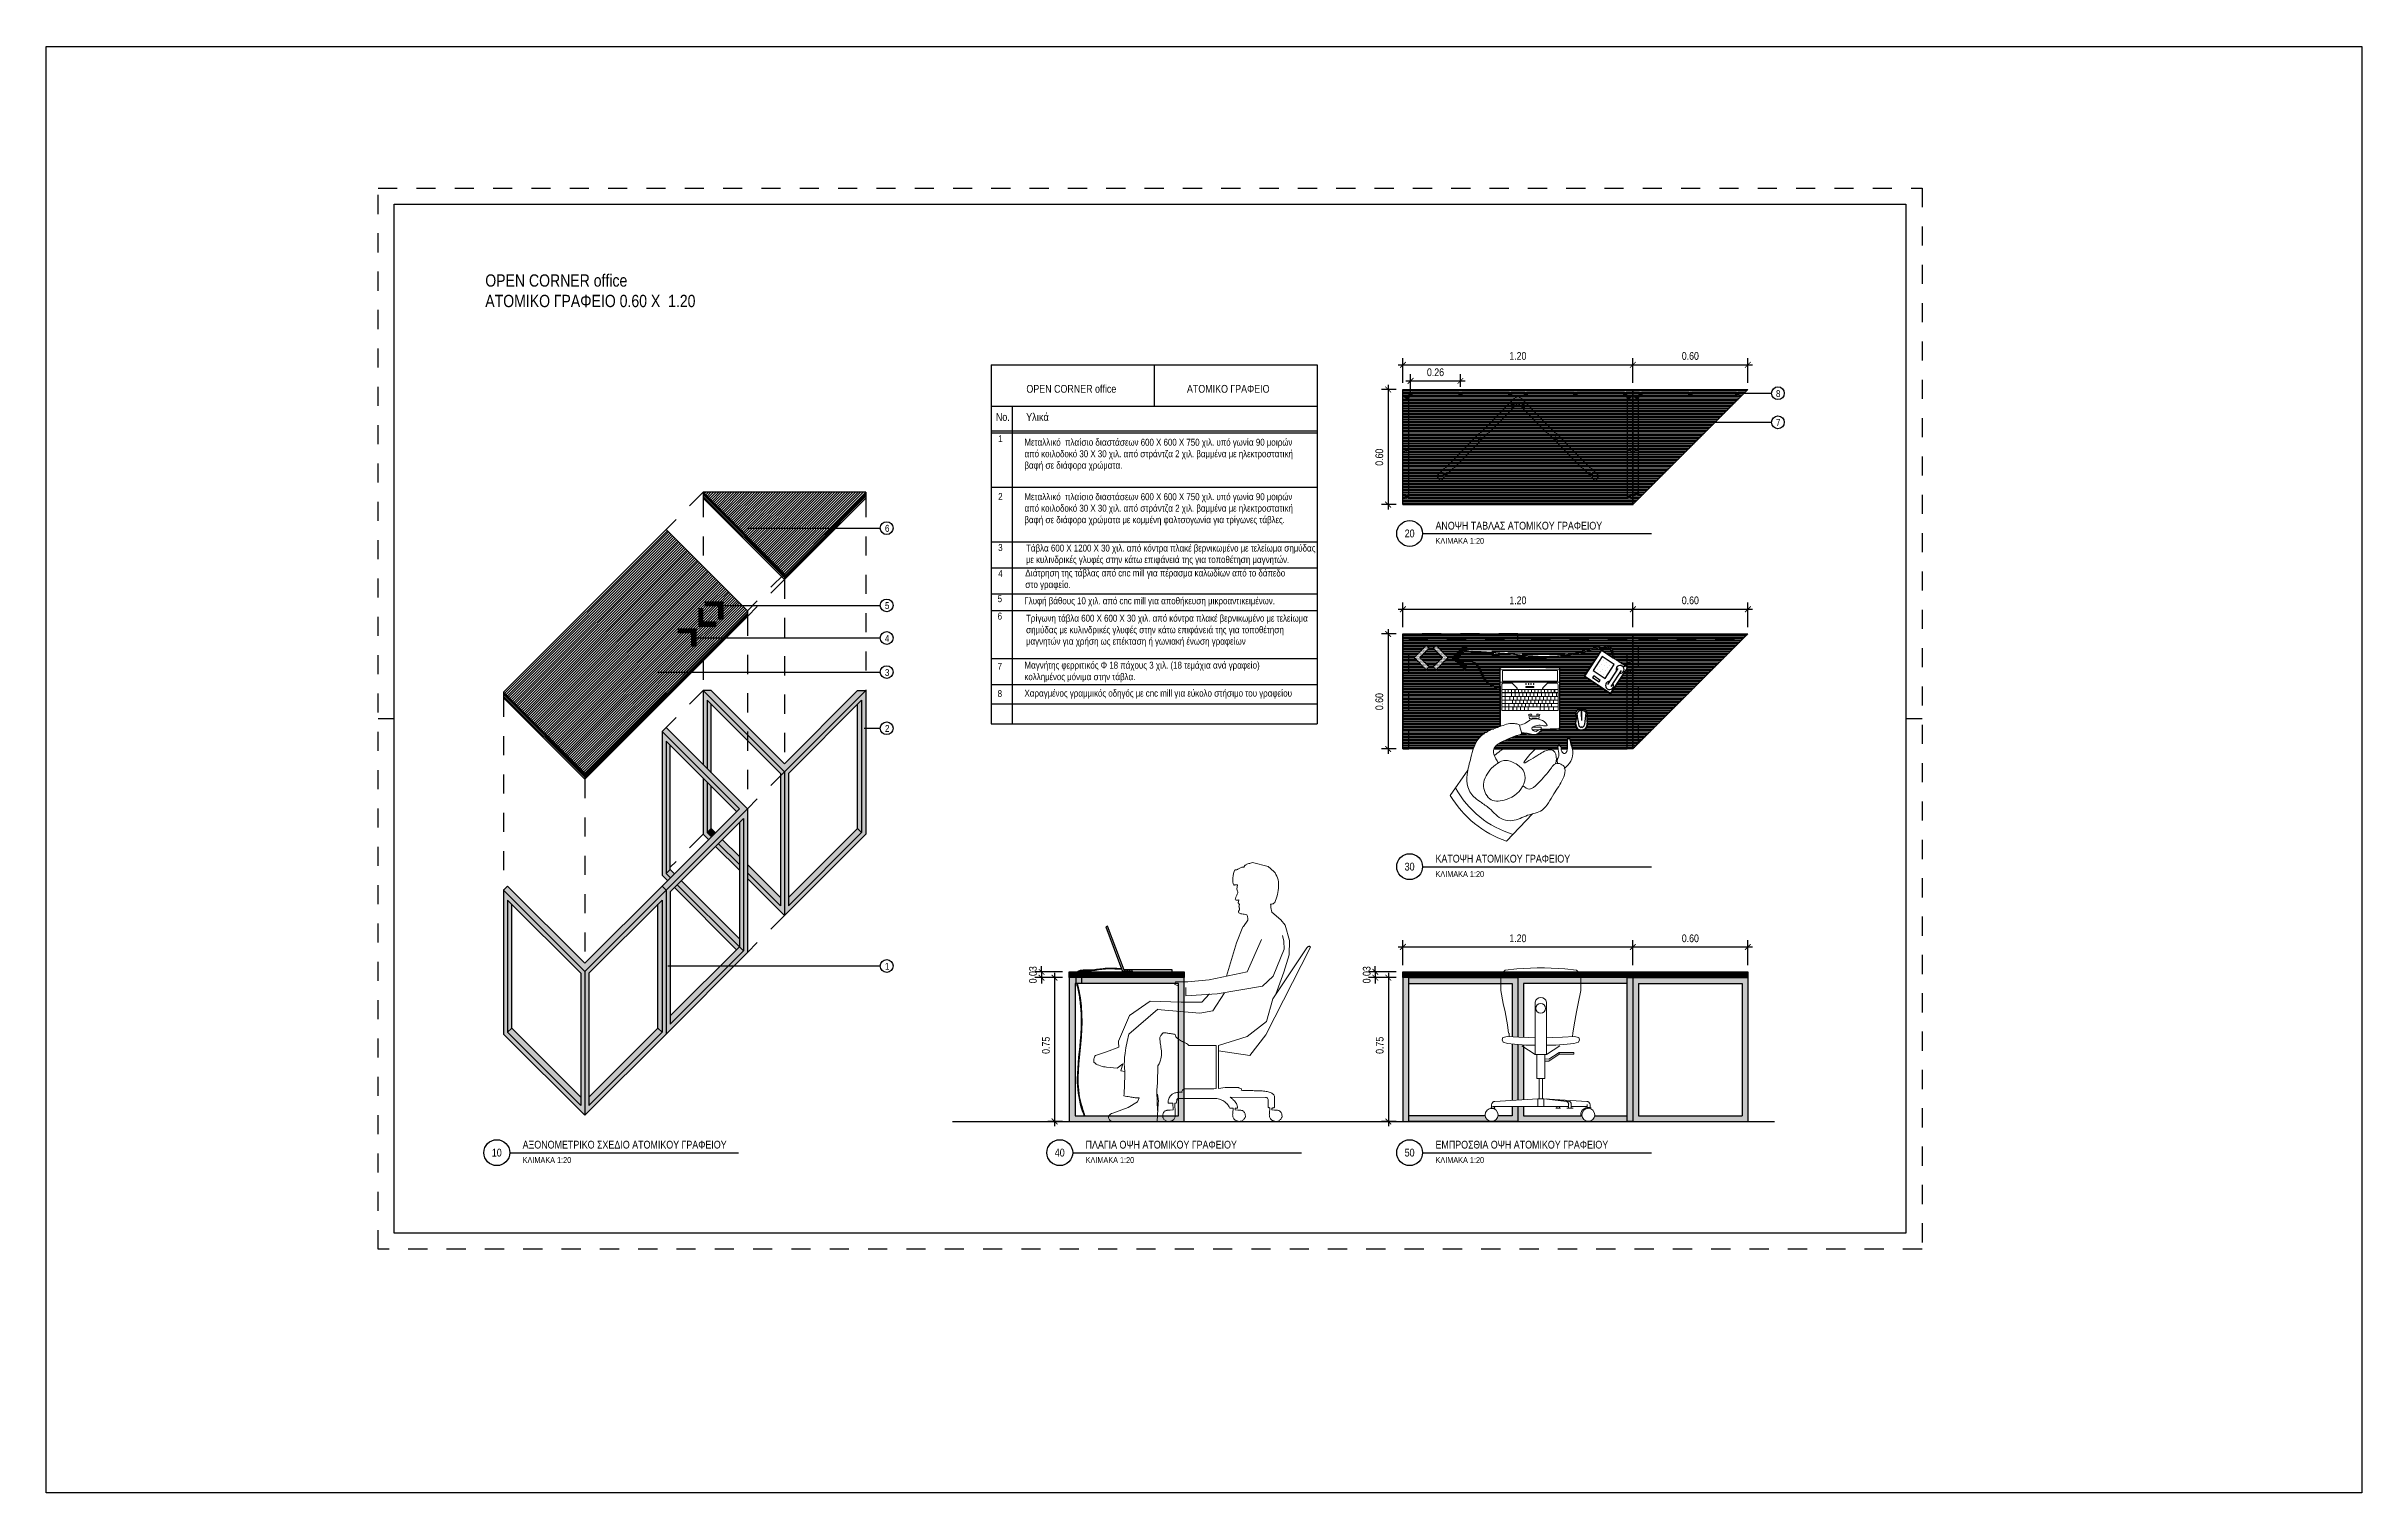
# Model space of a CAD drawing. Header units: millimetres. Extents: x -1.7 to 10.4, y -8.8 to -1.2.
import ezdxf

# ---------------------------------------------------------------- set-up
doc = ezdxf.new("R2010")
doc.units = ezdxf.units.MM
for name, pattern in [('DASHED', [0.75, 0.5, -0.25]), ('DASHEDX2', [38.1, 25.4, -12.7]), ('DOT', [0.25, 0, -0.25]), ('HIDDENX2', [19.05, 12.7, -6.35])]:
    doc.linetypes.add(name, pattern=pattern)
doc.layers.add('04.PROVOLES_1', color=5, linetype='Continuous', lineweight=9)
for name, color, linetype in [('1-notation', 5, 'Continuous'), ('dims', 5, 'Continuous'), ('floor', 1, 'Continuous'), ('GONIES', 5, 'Continuous'), ('hatch', 8, 'Continuous'), ('layout', 5, 'Continuous'), ('steel', 1, 'Continuous'), ('TAVLES', 1, 'Continuous'), ('text', 5, 'Continuous')]:
    doc.layers.add(name, color=color, linetype=linetype)
doc.styles.add('deca_H', font='HATTEN.TTF')
doc.styles.get("Standard").update_dxf_attribs({"font": 'Arial Narrow.ttf'})
doc.dimstyles.new('PERIPTERO_20', dxfattribs={"dimtxt": 0.04, "dimasz": 0.03, "dimexe": 0.035, "dimexo": 0.035, "dimgap": 0.025, "dimtad": 1, "dimtoh": 1, "dimrnd": 0.01, "dimzin": 1, "dimdsep": 46, "dimtxsty": 'Standard', "dimblk": 'ARCHTICK', "dimcen": 0.1, "dimdle": 0.025, "dimclrd": 256, "dimclre": 256, "dimclrt": 256, "dimadec": 3, "dimazin": 0, "dimtfac": 1, "dimtmove": 0, "dimatfit": 3, "dimldrblk": 'ARCHTICK', "dimfxl": 1, "dimlwe": -1, "dimarcsym": 0})
pattern_1 = [(0, (0, 0.219998), (0, 0.0079375), [])]

msp = doc.modelspace()

# ---------------------------------------------------------------- texts
at = {"layer": 'text', "insert": (0.559, -2.496), "char_height": 0.064, "width": 1.1517, "attachment_point": 4, "style": 'deca_H'}
msp.add_mtext('{\\fArial Narrow|b0|i0|c0|p34;OPEN CORNER office\\PΑΤΟΜΙΚΟ ΓΡΑΦΕΙΟ 0.60 Χ  1.20}', dxfattribs=at)
at = {"layer": 'text'}
for s, insert, char_height, width, attachment_point in [('OPEN CORNER office', (3.383, -2.987), 0.0405, 1.5907, 1), ('ΑΤΟΜΙΚΟ ΓΡΑΦΕΙΟ', (4.221, -2.987), 0.0405, 1.5907, 1), ('8', (7.295, -3.014), 0.036, 0.00998, 1), ('No.', (3.224, -3.134), 0.0405, 0.783, 1), ('Υλικά', (3.382, -3.134), 0.0405, 0.783, 1), ('1', (3.236, -3.249), 0.036, 0.783, 1), ('7', (7.295, -3.165), 0.036, 0.00998, 1), ('Μεταλλικό  πλαίσιο διαστάσεων 600 Χ 600 Χ 750 χιλ. υπό γωνία 90 μοιρών από κοιλοδοκό 30 Χ 30 χιλ. από στράντζα 2 χιλ. βαμμένα με ηλεκτροστατική βαφή σε διάφορα χρώματα.    ', (3.373, -3.268), 0.036, 1.4194, 1), ('2', (3.236, -3.551), 0.036, 0.783, 1), ('Μεταλλικό  πλαίσιο διαστάσεων 600 Χ 600 Χ 750 χιλ. υπό γωνία 90 μοιρών από κοιλοδοκό 30 Χ 30 χιλ. από στράντζα 2 χιλ. βαμμένα με ηλεκτροστατική βαφή σε διάφορα χρώματα με κομμένη φαλτσογωνία για τρίγωνες τάβλες.    ', (3.373, -3.552), 0.036, 1.4194, 1), ('6', (2.645, -3.717), 0.036, 0.0251, 1), ('20', (5.383, -3.762), 0.0405, 0.9917, 5), ('ANΟΨΗ ΤΑΒΛΑΣ ΑΤΟΜΙΚΟΥ ΓΡΑΦΕΙΟΥ', (5.518, -3.742), 0.0405, 1.7178, 7), ('3', (3.236, -3.817), 0.036, 0.783, 1), ('Τάβλα 600 Χ 1200 Χ 30 χιλ. από κόντρα πλακέ βερνικωμένο με τελείωμα σημύδας\\Pμε κυλινδρικές γλυφές στην κάτω επιφάνειά της για τοποθέτηση μαγνητών.', (3.381, -3.82), 0.036, 1.5239, 1), ('ΚΛΙΜΑΚΑ 1:20', (5.518, -3.816), 0.03038, 0.7438, 7), ('4', (3.236, -3.953), 0.036, 0.783, 1), ('Διάτρηση της τάβλας από cnc mill για πέρασμα καλωδίων από το δάπεδο στο γραφείο.', (3.377, -3.95), 0.036, 1.4194, 1), ('5', (3.233, -4.084), 0.036, 0.783, 1), ('Γλυφή βάθους 10 χιλ. από cnc mill για αποθήκευση μικροαντικειμένων.', (3.373, -4.095), 0.036, 1.5239, 1), ('5', (2.645, -4.12), 0.036, 0.0251, 1), ('6', (3.233, -4.175), 0.036, 0.783, 1), ('Τρίγωνη τάβλα 600 Χ 600 Χ 30 χιλ. από κόντρα πλακέ βερνικωμένο με τελείωμα σημύδας με κυλινδρικές γλυφές στην κάτω επιφάνειά της για τοποθέτηση μαγνητών για χρήση ως επέκταση ή γωνιακή ένωση γραφείων', (3.381, -4.186), 0.036, 1.5239, 1), ('4', (2.645, -4.291), 0.036, 0.0251, 1), ('3', (2.645, -4.469), 0.036, 0.0251, 1), ('7', (3.233, -4.437), 0.036, 0.783, 1), ('Μαγνήτης φερριτικός Φ 18 πάχους 3 χιλ. (18 τεμάχια ανά γραφείο) κολλημένος μόνιμα στην τάβλα.', (3.373, -4.431), 0.036, 1.4194, 1), ('8', (3.233, -4.579), 0.036, 0.783, 1), ('Χαραγμένος γραμμικός οδηγός με cnc mill για εύκολο στήσιμο του γραφείου', (3.373, -4.577), 0.036, 1.4194, 1), ('2', (2.645, -4.761), 0.036, 0.00998, 1), ('30', (5.383, -5.5), 0.0405, 0.9917, 5), ('ΚΛΙΜΑΚΑ 1:20', (5.518, -5.554), 0.03038, 0.7438, 7), ('KATΟΨΗ ΑΤΟΜΙΚΟΥ ΓΡΑΦΕΙΟΥ', (5.518, -5.479), 0.0405, 1.7178, 7), ('1', (2.645, -6.002), 0.036, 0.00998, 1), ('10', (0.619, -6.992), 0.0405, 0.9917, 5), ('ΑΞΟΝΟΜΕΤΡΙΚΟ ΣΧΕΔΙΟ ΑΤΟΜΙΚΟΥ ΓΡΑΦΕΙΟΥ', (0.754, -6.971), 0.0405, 1.7178, 7), ('40', (3.557, -6.992), 0.0405, 0.9917, 5), ('ΠΛΑΓΙΑ ΟΨΗ ΑΤΟΜΙΚΟΥ ΓΡΑΦΕΙΟΥ', (3.692, -6.971), 0.0405, 1.7178, 7), ('50', (5.383, -6.992), 0.0405, 0.9917, 5), ('ΕΜΠΡΟΣΘΙΑ ΟΨΗ ΑΤΟΜΙΚΟΥ ΓΡΑΦΕΙΟΥ', (5.518, -6.971), 0.0405, 1.7178, 7), ('ΚΛΙΜΑΚΑ 1:20', (0.754, -7.046), 0.03038, 0.7438, 7), ('ΚΛΙΜΑΚΑ 1:20', (3.692, -7.046), 0.03038, 0.7438, 7), ('ΚΛΙΜΑΚΑ 1:20', (5.518, -7.046), 0.03038, 0.7438, 7)]:
    msp.add_mtext(s, dxfattribs=dict(at, insert=insert, char_height=char_height, width=width, attachment_point=attachment_point))

# ---------------------------------------------------------------- blocks, each defined once
blk = doc.blocks.new('chir')
at = {"layer": '04.PROVOLES_1', "color": 252}
for p, q in [((3.694, -3.742), (3.686, -3.77)), ((3.712, -3.724), (3.694, -3.742)), ((3.779, -3.716), (3.712, -3.724)), ((3.897, -3.71), (3.779, -3.716)), ((3.897, -3.71), (3.939, -3.71)), ((3.939, -3.71), (4.058, -3.716)), ((4.058, -3.716), (4.125, -3.724)), ((4.125, -3.724), (4.143, -3.742)), ((4.143, -3.742), (4.151, -3.77)), ((3.686, -3.77), (3.686, -3.842)), ((3.686, -3.842), (3.701, -3.917)), ((4.151, -3.842), (4.135, -3.917)), ((4.151, -3.77), (4.151, -3.842)), ((3.701, -3.917), (3.712, -3.965)), ((3.712, -3.965), (3.725, -4.04)), ((3.886, -4.213), (3.886, -3.908)), ((3.951, -4.213), (3.951, -3.908)), ((4.125, -3.965), (4.112, -4.04)), ((4.135, -3.917), (4.125, -3.965)), ((3.695, -4.127), (3.699, -4.114)), ((3.7, -4.14), (3.695, -4.127)), ((3.699, -4.114), (3.725, -4.108)), ((3.726, -4.148), (3.7, -4.14)), ((3.725, -4.04), (3.732, -4.089)), ((3.725, -4.108), (3.791, -4.111)), ((3.766, -4.153), (3.726, -4.148)), ((3.732, -4.089), (3.732, -4.089)), ((3.734, -4.089), (3.735, -4.108)), ((3.831, -4.157), (3.766, -4.153)), ((3.791, -4.111), (3.848, -4.114)), ((3.886, -4.213), (3.808, -4.161)), ((3.886, -4.158), (3.831, -4.157)), ((3.848, -4.114), (3.886, -4.115)), ((3.989, -4.114), (3.951, -4.115)), ((3.951, -4.158), (4.006, -4.157)), ((3.951, -4.213), (4.029, -4.161)), ((4.045, -4.111), (3.989, -4.114)), ((4.006, -4.157), (4.071, -4.153)), ((4.112, -4.108), (4.045, -4.111)), ((4.071, -4.153), (4.11, -4.148)), ((4.104, -4.089), (4.103, -4.108)), ((4.112, -4.04), (4.104, -4.089)), ((4.104, -4.089), (4.104, -4.089)), ((4.11, -4.148), (4.137, -4.14)), ((4.138, -4.114), (4.112, -4.108)), ((4.137, -4.14), (4.142, -4.127)), ((4.142, -4.127), (4.138, -4.114)), ((3.886, -4.213), (3.951, -4.213)), ((3.896, -4.213), (3.896, -4.352)), ((3.941, -4.213), (3.941, -4.352)), ((3.965, -4.239), (3.942, -4.238)), ((3.965, -4.251), (3.942, -4.25)), ((4.024, -4.2), (3.965, -4.239)), ((4.024, -4.211), (3.965, -4.251)), ((4.024, -4.211), (4.024, -4.2)), ((4.024, -4.2), (4.109, -4.2)), ((4.109, -4.211), (4.024, -4.211)), ((4.109, -4.2), (4.109, -4.211)), ((3.896, -4.352), (3.941, -4.352)), ((3.908, -4.352), (3.908, -4.469)), ((3.929, -4.352), (3.929, -4.469)), ((3.627, -4.524), (3.654, -4.524)), ((3.633, -4.504), (3.633, -4.524)), ((4.079, -4.513), (3.638, -4.514)), ((3.649, -4.513), (3.649, -4.524)), ((3.652, -4.484), (3.901, -4.469)), ((3.901, -4.469), (3.901, -4.513)), ((3.901, -4.469), (3.936, -4.469)), ((3.936, -4.469), (4.068, -4.484)), ((4.185, -4.484), (3.936, -4.469)), ((3.936, -4.469), (3.936, -4.513)), ((3.951, -4.469), (4.084, -4.484)), ((4.005, -4.524), (4.032, -4.524)), ((4.011, -4.513), (4.011, -4.524)), ((4.027, -4.513), (4.027, -4.524)), ((4.107, -4.524), (4.069, -4.524)), ((4.079, -4.501), (4.079, -4.524)), ((4.095, -4.504), (4.095, -4.513)), ((4.095, -4.514), (4.188, -4.513)), ((4.095, -4.514), (4.095, -4.524)), ((4.188, -4.501), (4.188, -4.524)), ((4.204, -4.504), (4.204, -4.524))]:
    blk.add_line(p, q, dxfattribs=at)
for points in [[(3.633, -4.504, -0.063065), (3.634, -4.498, -0.085574), (3.636, -4.494, -0.040619), (3.639, -4.49, -0.040619), (3.642, -4.487, -0.085574), (3.646, -4.485, -0.063065), (3.652, -4.484)], [(4.068, -4.484, -0.060216), (4.072, -4.486, -0.082794), (4.075, -4.488, -0.037698), (4.077, -4.492, -0.037698), (4.079, -4.496, -0.082794), (4.08, -4.499, -0.060216), (4.079, -4.504)], [(4.084, -4.484, -0.060216), (4.088, -4.486, -0.082794), (4.091, -4.488, -0.037698), (4.093, -4.492, -0.037698), (4.095, -4.496, -0.082794), (4.095, -4.499, -0.060216), (4.095, -4.504)], [(4.185, -4.484, -0.063065), (4.191, -4.485, -0.085574), (4.194, -4.487, -0.040619), (4.198, -4.49, -0.040619), (4.201, -4.494, -0.085574), (4.203, -4.498, -0.063065), (4.204, -4.504)]]:
    blk.add_lwpolyline(points, format="xyb", dxfattribs=at)
for centre, radius in [((3.918, -3.945), 0.0281), ((3.633, -4.562), 0.0374), ((4.194, -4.562), 0.0374)]:
    blk.add_circle(centre, radius, dxfattribs=at)
for centre, radius, start, end in [((3.918, -3.914), 0.0332, 10.1993, 169.8007), ((4.194, -4.563), 0.0443, 67.3795, 180.316)]:
    blk.add_arc(centre, radius, start, end, dxfattribs=at)
blk = doc.blocks.new('man chair')
at = {"layer": '04.PROVOLES_1', "color": 252}
for p, q in [((5.962, -5.817), (5.961, -5.83)), ((5.964, -5.805), (5.962, -5.817)), ((5.967, -5.793), (5.964, -5.805)), ((5.971, -5.782), (5.967, -5.793)), ((5.977, -5.772), (5.971, -5.782)), ((5.983, -5.762), (5.977, -5.772)), ((5.991, -5.753), (5.983, -5.762)), ((6.024, -5.722), (5.991, -5.753)), ((6.122, -5.697), (6.024, -5.722)), ((6.127, -5.7), (6.122, -5.697)), ((6.133, -5.702), (6.127, -5.7)), ((6.138, -5.704), (6.133, -5.702)), ((6.144, -5.705), (6.138, -5.704)), ((6.15, -5.707), (6.144, -5.705)), ((6.155, -5.709), (6.15, -5.707)), ((6.16, -5.711), (6.155, -5.709)), ((6.163, -5.715), (6.16, -5.711)), ((6.166, -5.714), (6.163, -5.715)), ((6.168, -5.714), (6.166, -5.714)), ((6.169, -5.716), (6.168, -5.714)), ((6.17, -5.718), (6.169, -5.716)), ((6.171, -5.72), (6.17, -5.718)), ((6.172, -5.722), (6.171, -5.72)), ((6.173, -5.724), (6.172, -5.722)), ((6.175, -5.726), (6.173, -5.724)), ((6.178, -5.726), (6.175, -5.726)), ((6.181, -5.726), (6.178, -5.726)), ((6.184, -5.726), (6.181, -5.726)), ((6.187, -5.727), (6.184, -5.726)), ((6.191, -5.729), (6.187, -5.727)), ((6.195, -5.731), (6.191, -5.729)), ((6.199, -5.733), (6.195, -5.731)), ((6.203, -5.735), (6.199, -5.733)), ((6.207, -5.737), (6.203, -5.735)), ((6.211, -5.738), (6.207, -5.737)), ((6.214, -5.74), (6.211, -5.738)), ((6.218, -5.742), (6.214, -5.74)), ((6.221, -5.743), (6.218, -5.742)), ((6.225, -5.743), (6.221, -5.743)), ((6.228, -5.744), (6.225, -5.743)), ((6.23, -5.743), (6.228, -5.744)), ((6.234, -5.754), (6.23, -5.743)), ((6.237, -5.766), (6.234, -5.754)), ((6.236, -5.837), (6.239, -5.828)), ((6.239, -5.779), (6.237, -5.766)), ((6.241, -5.792), (6.239, -5.779)), ((6.239, -5.828), (6.241, -5.817)), ((6.242, -5.805), (6.241, -5.792)), ((6.241, -5.817), (6.242, -5.805)), ((5.961, -5.83), (5.961, -5.843)), ((5.961, -5.843), (5.962, -5.856)), ((5.962, -5.856), (5.963, -5.869)), ((5.963, -5.869), (5.966, -5.882)), ((5.966, -5.882), (5.968, -5.895)), ((5.968, -5.895), (5.972, -5.908)), ((5.972, -5.908), (5.976, -5.92)), ((5.976, -5.92), (5.98, -5.932)), ((5.98, -5.932), (5.984, -5.944)), ((5.984, -5.944), (5.99, -5.948)), ((5.99, -5.948), (5.995, -5.951)), ((5.995, -5.951), (5.999, -5.952)), ((5.999, -5.952), (6.002, -5.953)), ((6.002, -5.953), (6.005, -5.954)), ((6.005, -5.954), (6.009, -5.954)), ((6.009, -5.961), (6.008, -5.975)), ((6.01, -5.954), (6.009, -5.961)), ((6.009, -5.954), (6.01, -5.954)), ((6.201, -5.956), (6.21, -5.945)), ((6.206, -5.967), (6.201, -5.956)), ((6.204, -5.969), (6.205, -5.968)), ((6.204, -5.971), (6.204, -5.969)), ((6.205, -5.968), (6.206, -5.967)), ((6.206, -5.928), (6.212, -5.929)), ((6.21, -5.945), (6.206, -5.928)), ((6.212, -5.877), (6.213, -5.873)), ((6.212, -5.881), (6.212, -5.877)), ((6.212, -5.884), (6.212, -5.881)), ((6.213, -5.888), (6.212, -5.884)), ((6.212, -5.929), (6.217, -5.929)), ((6.213, -5.873), (6.216, -5.868)), ((6.215, -5.893), (6.213, -5.888)), ((6.214, -5.834), (6.217, -5.834)), ((6.214, -5.84), (6.214, -5.834)), ((6.215, -5.846), (6.214, -5.84)), ((6.216, -5.852), (6.215, -5.846)), ((6.218, -5.899), (6.215, -5.893)), ((6.218, -5.858), (6.216, -5.852)), ((6.216, -5.868), (6.218, -5.862)), ((6.217, -5.834), (6.221, -5.835)), ((6.217, -5.929), (6.222, -5.929)), ((6.218, -5.862), (6.218, -5.858)), ((6.224, -5.91), (6.218, -5.899)), ((6.221, -5.835), (6.224, -5.835)), ((6.222, -5.929), (6.225, -5.927)), ((6.224, -5.835), (6.228, -5.836)), ((6.226, -5.918), (6.224, -5.91)), ((6.225, -5.927), (6.227, -5.923)), ((6.227, -5.923), (6.226, -5.918)), ((6.228, -5.836), (6.231, -5.836)), ((6.231, -5.836), (6.233, -5.837)), ((6.233, -5.837), (6.236, -5.837)), ((6.008, -5.975), (6.002, -6.003)), ((6.008, -5.975), (6.008, -5.975)), ((6.15, -6.052), (6.15, -6.041)), ((6.176, -6.09), (6.15, -6.052)), ((6.172, -6.015), (6.179, -6.015)), ((6.181, -6.092), (6.176, -6.09)), ((6.179, -6.015), (6.186, -6.014)), ((6.22, -6.19), (6.181, -6.092)), ((6.186, -6.014), (6.192, -6.013)), ((6.192, -6.013), (6.197, -6.011)), ((6.197, -6.011), (6.202, -6.009)), ((6.2, -5.98), (6.201, -5.979)), ((6.2, -5.983), (6.2, -5.98)), ((6.201, -5.986), (6.2, -5.983)), ((6.201, -5.979), (6.202, -5.978)), ((6.202, -5.988), (6.201, -5.986)), ((6.202, -5.978), (6.203, -5.976)), ((6.204, -5.99), (6.202, -5.988)), ((6.202, -6.009), (6.206, -6.007)), ((6.203, -5.974), (6.204, -5.971)), ((6.203, -5.976), (6.203, -5.974)), ((6.206, -5.994), (6.204, -5.99)), ((6.207, -5.997), (6.206, -5.994)), ((6.206, -6.007), (6.207, -6.001)), ((6.207, -6.001), (6.207, -5.997)), ((5.767, -6.215), (5.766, -6.217)), ((5.766, -6.217), (5.766, -6.218)), ((5.766, -6.218), (5.767, -6.22)), ((5.768, -6.214), (5.767, -6.215)), ((5.767, -6.22), (5.767, -6.222)), ((5.767, -6.222), (6.04, -6.756)), ((5.769, -6.213), (5.768, -6.214)), ((5.77, -6.213), (5.769, -6.213)), ((5.772, -6.212), (5.77, -6.213)), ((5.773, -6.212), (5.772, -6.212)), ((5.775, -6.213), (5.773, -6.212)), ((5.777, -6.213), (5.775, -6.213)), ((5.779, -6.214), (5.777, -6.213)), ((5.781, -6.215), (5.779, -6.214)), ((5.783, -6.217), (5.781, -6.215)), ((5.784, -6.218), (5.783, -6.217)), ((5.786, -6.22), (5.784, -6.218)), ((5.787, -6.222), (5.786, -6.22)), ((5.997, -6.534), (5.787, -6.222)), ((5.926, -6.23), (5.928, -6.181)), ((5.926, -6.23), (5.994, -6.395)), ((5.928, -6.181), (5.936, -6.146)), ((6.065, -6.17), (6.153, -6.368)), ((6.281, -6.395), (6.22, -6.19)), ((5.994, -6.395), (6.06, -6.456)), ((6.153, -6.368), (6.388, -6.418)), ((6.035, -6.673), (5.997, -6.534)), ((6.06, -6.456), (6.06, -6.456)), ((6.365, -6.608), (6.293, -6.497)), ((6.432, -6.556), (6.386, -6.504)), ((6.388, -6.418), (6.518, -6.43)), ((6.518, -6.43), (6.593, -6.431)), ((6.53, -6.465), (6.53, -6.517)), ((6.6, -6.445), (6.576, -6.456)), ((6.593, -6.431), (6.6, -6.445)), ((6.153, -6.765), (6.035, -6.673)), ((6.444, -6.623), (6.365, -6.608)), ((6.559, -6.556), (6.432, -6.556)), ((6.706, -6.601), (6.444, -6.623)), ((6.75, -6.55), (6.559, -6.556)), ((6.881, -6.752), (6.703, -6.599)), ((6.877, -6.636), (6.75, -6.55)), ((6.943, -6.794), (6.877, -6.636)), ((6.04, -6.756), (6.137, -6.883)), ((6.33, -6.822), (6.153, -6.765)), ((6.33, -6.822), (6.33, -7.084)), ((6.344, -6.822), (6.512, -6.821)), ((6.344, -7.085), (6.344, -6.822)), ((6.512, -6.821), (6.516, -6.817)), ((6.516, -6.817), (6.52, -6.813)), ((6.52, -6.813), (6.526, -6.809)), ((6.526, -6.809), (6.531, -6.806)), ((6.531, -6.806), (6.538, -6.803)), ((6.538, -6.803), (6.544, -6.8)), ((6.544, -6.8), (6.551, -6.797)), ((6.551, -6.797), (6.557, -6.794)), ((6.557, -6.794), (6.564, -6.791)), ((6.564, -6.791), (6.57, -6.787)), ((6.57, -6.787), (6.576, -6.783)), ((6.576, -6.783), (6.581, -6.778)), ((6.581, -6.778), (6.586, -6.773)), ((6.586, -6.773), (6.591, -6.768)), ((6.591, -6.768), (6.594, -6.761)), ((6.594, -6.761), (6.596, -6.754)), ((6.596, -6.754), (6.6, -6.752)), ((6.6, -6.752), (6.606, -6.751)), ((6.606, -6.751), (6.612, -6.75)), ((6.612, -6.75), (6.618, -6.749)), ((6.618, -6.749), (6.624, -6.748)), ((6.624, -6.748), (6.629, -6.747)), ((6.629, -6.747), (6.635, -6.747)), ((6.635, -6.747), (6.641, -6.746)), ((6.641, -6.746), (6.646, -6.745)), ((6.646, -6.745), (6.651, -6.744)), ((6.651, -6.744), (6.656, -6.744)), ((6.656, -6.744), (6.661, -6.744)), ((6.661, -6.744), (6.666, -6.743)), ((6.666, -6.743), (6.67, -6.743)), ((6.67, -6.743), (6.675, -6.749)), ((6.675, -6.749), (6.679, -6.755)), ((6.679, -6.755), (6.683, -6.759)), ((6.683, -6.759), (6.686, -6.763)), ((6.686, -6.814), (6.685, -6.824)), ((6.686, -6.763), (6.688, -6.768)), ((6.688, -6.804), (6.686, -6.814)), ((6.688, -6.768), (6.69, -6.772)), ((6.689, -6.794), (6.688, -6.804)), ((6.69, -6.784), (6.689, -6.794)), ((6.69, -6.772), (6.691, -6.778)), ((6.691, -6.778), (6.69, -6.784)), ((6.891, -6.797), (6.881, -6.752)), ((6.898, -6.836), (6.891, -6.797)), ((6.941, -6.831), (6.942, -6.823)), ((6.942, -6.823), (6.943, -6.808)), ((6.943, -6.808), (6.943, -6.794)), ((6.137, -6.883), (6.33, -6.854)), ((6.68, -6.862), (6.679, -6.872)), ((6.679, -6.872), (6.68, -6.882)), ((6.682, -6.843), (6.68, -6.853)), ((6.68, -6.853), (6.68, -6.862)), ((6.68, -6.882), (6.681, -6.892)), ((6.681, -6.892), (6.683, -6.902)), ((6.683, -6.833), (6.682, -6.843)), ((6.685, -6.824), (6.683, -6.833)), ((6.683, -6.902), (6.686, -6.912)), ((6.686, -6.912), (6.69, -6.923)), ((6.69, -6.923), (6.695, -6.934)), ((6.695, -6.934), (6.702, -6.946)), ((6.702, -6.946), (6.705, -7.051)), ((6.903, -6.868), (6.898, -6.836)), ((6.907, -6.895), (6.903, -6.868)), ((6.906, -6.975), (6.908, -6.964)), ((6.908, -6.917), (6.907, -6.895)), ((6.909, -6.936), (6.908, -6.917)), ((6.908, -6.951), (6.909, -6.936)), ((6.908, -6.964), (6.908, -6.951)), ((6.918, -6.934), (6.953, -6.96)), ((6.918, -6.934), (6.918, -6.934)), ((6.929, -6.976), (6.918, -6.934)), ((6.941, -6.831), (6.941, -6.831)), ((7.018, -6.859), (6.941, -6.831)), ((7.017, -6.955), (7.026, -6.953)), ((7.086, -6.882), (7.018, -6.859)), ((7.026, -6.953), (7.036, -6.951)), ((7.036, -6.951), (7.045, -6.949)), ((7.045, -6.949), (7.055, -6.946)), ((7.055, -6.946), (7.064, -6.942)), ((7.064, -6.942), (7.072, -6.939)), ((7.072, -6.939), (7.081, -6.935)), ((7.081, -6.935), (7.088, -6.93)), ((7.089, -6.887), (7.086, -6.882)), ((7.088, -6.93), (7.096, -6.924)), ((7.092, -6.892), (7.089, -6.887)), ((7.093, -6.898), (7.092, -6.892)), ((7.095, -6.903), (7.093, -6.898)), ((7.095, -6.909), (7.095, -6.903)), ((7.095, -6.914), (7.095, -6.909)), ((7.096, -6.92), (7.095, -6.914)), ((7.096, -6.924), (7.096, -6.92)), ((6.018, -7.107), (6.012, -7.109)), ((6.025, -7.106), (6.018, -7.107)), ((6.031, -7.104), (6.025, -7.106)), ((6.038, -7.103), (6.031, -7.104)), ((6.046, -7.102), (6.038, -7.103)), ((6.053, -7.101), (6.046, -7.102)), ((6.061, -7.1), (6.053, -7.101)), ((6.069, -7.1), (6.061, -7.1)), ((6.078, -7.099), (6.069, -7.1)), ((6.086, -7.099), (6.078, -7.099)), ((6.095, -7.099), (6.086, -7.099)), ((6.103, -7.099), (6.095, -7.099)), ((6.111, -7.099), (6.103, -7.099)), ((6.12, -7.098), (6.111, -7.099)), ((6.129, -7.098), (6.12, -7.098)), ((6.137, -7.098), (6.129, -7.098)), ((6.145, -7.098), (6.137, -7.098)), ((6.153, -7.098), (6.145, -7.098)), ((6.161, -7.098), (6.153, -7.098)), ((6.169, -7.098), (6.161, -7.098)), ((6.176, -7.097), (6.169, -7.098)), ((6.183, -7.097), (6.176, -7.097)), ((6.19, -7.096), (6.183, -7.097)), ((6.19, -7.086), (6.188, -7.088)), ((6.188, -7.088), (6.188, -7.092)), ((6.188, -7.092), (6.19, -7.096)), ((6.194, -7.084), (6.19, -7.086)), ((6.198, -7.083), (6.194, -7.084)), ((6.202, -7.082), (6.198, -7.083)), ((6.206, -7.081), (6.202, -7.082)), ((6.208, -7.079), (6.206, -7.081)), ((6.29, -7.079), (6.208, -7.079)), ((6.33, -7.084), (6.29, -7.079)), ((6.359, -7.087), (6.344, -7.085)), ((6.529, -7.087), (6.359, -7.087)), ((6.539, -7.088), (6.529, -7.087)), ((6.546, -7.091), (6.539, -7.088)), ((6.551, -7.095), (6.546, -7.091)), ((6.554, -7.1), (6.551, -7.095)), ((6.555, -7.104), (6.554, -7.1)), ((6.554, -7.107), (6.555, -7.104)), ((6.554, -7.108), (6.554, -7.107)), ((6.705, -7.051), (6.709, -7.095)), ((6.708, -7.107), (6.705, -7.22)), ((6.709, -7.095), (6.708, -7.107)), ((6.906, -6.985), (6.906, -6.975)), ((6.906, -6.995), (6.906, -6.985)), ((6.906, -7.006), (6.906, -6.995)), ((6.909, -7.117), (6.906, -7.006)), ((5.941, -7.248), (5.94, -7.254)), ((5.942, -7.244), (5.941, -7.248)), ((5.944, -7.237), (5.942, -7.24)), ((5.942, -7.24), (5.942, -7.244)), ((5.945, -7.233), (5.944, -7.237)), ((5.947, -7.23), (5.945, -7.233)), ((5.95, -7.228), (5.947, -7.23)), ((5.952, -7.226), (5.95, -7.228)), ((5.955, -7.223), (5.952, -7.226)), ((5.958, -7.222), (5.955, -7.223)), ((5.961, -7.22), (5.958, -7.222)), ((5.964, -7.219), (5.961, -7.22)), ((5.968, -7.218), (5.964, -7.219)), ((5.971, -7.217), (5.968, -7.218)), ((5.975, -7.217), (5.971, -7.217)), ((5.979, -7.217), (5.975, -7.217)), ((5.983, -7.217), (5.979, -7.217)), ((5.986, -7.217), (5.983, -7.217)), ((5.987, -7.132), (5.986, -7.137)), ((5.986, -7.137), (5.986, -7.142)), ((5.986, -7.142), (5.986, -7.202)), ((5.986, -7.202), (5.988, -7.202)), ((6.003, -7.216), (5.986, -7.217)), ((5.989, -7.128), (5.987, -7.132)), ((5.988, -7.202), (5.991, -7.203)), ((5.991, -7.124), (5.989, -7.128)), ((5.994, -7.12), (5.991, -7.124)), ((5.991, -7.203), (5.994, -7.204)), ((5.998, -7.117), (5.994, -7.12)), ((5.994, -7.204), (5.996, -7.204)), ((5.996, -7.204), (5.999, -7.205)), ((6.002, -7.114), (5.998, -7.117)), ((5.999, -7.205), (6.001, -7.205)), ((6.001, -7.205), (6.003, -7.205)), ((6.007, -7.112), (6.002, -7.114)), ((6.003, -7.205), (6.003, -7.216)), ((6.012, -7.109), (6.007, -7.112)), ((6.015, -7.204), (6.017, -7.204)), ((6.017, -7.237), (6.015, -7.204)), ((6.017, -7.204), (6.019, -7.203)), ((6.017, -7.242), (6.017, -7.237)), ((6.018, -7.246), (6.017, -7.242)), ((6.017, -7.25), (6.018, -7.246)), ((6.019, -7.203), (6.021, -7.202)), ((6.021, -7.202), (6.023, -7.201)), ((6.023, -7.201), (6.025, -7.2)), ((6.025, -7.166), (6.026, -7.159)), ((6.025, -7.2), (6.025, -7.166)), ((6.026, -7.152), (6.027, -7.148)), ((6.026, -7.159), (6.026, -7.152)), ((6.027, -7.148), (6.029, -7.144)), ((6.029, -7.144), (6.032, -7.142)), ((6.032, -7.142), (6.036, -7.14)), ((6.036, -7.14), (6.041, -7.14)), ((6.041, -7.14), (6.258, -7.139)), ((6.166, -7.248), (6.165, -7.253)), ((6.167, -7.244), (6.166, -7.248)), ((6.169, -7.236), (6.167, -7.24)), ((6.167, -7.24), (6.167, -7.244)), ((6.171, -7.233), (6.169, -7.236)), ((6.173, -7.23), (6.171, -7.233)), ((6.175, -7.228), (6.173, -7.23)), ((6.177, -7.225), (6.175, -7.228)), ((6.18, -7.223), (6.177, -7.225)), ((6.183, -7.221), (6.18, -7.223)), ((6.186, -7.22), (6.183, -7.221)), ((6.189, -7.219), (6.186, -7.22)), ((6.193, -7.218), (6.189, -7.219)), ((6.196, -7.217), (6.193, -7.218)), ((6.2, -7.217), (6.196, -7.217)), ((6.204, -7.217), (6.2, -7.217)), ((6.208, -7.217), (6.204, -7.217)), ((6.212, -7.217), (6.208, -7.217)), ((6.228, -7.216), (6.212, -7.217)), ((6.215, -7.191), (6.213, -7.198)), ((6.213, -7.198), (6.213, -7.206)), ((6.213, -7.206), (6.228, -7.206)), ((6.217, -7.184), (6.215, -7.191)), ((6.22, -7.178), (6.217, -7.184)), ((6.224, -7.172), (6.22, -7.178)), ((6.228, -7.166), (6.224, -7.172)), ((6.232, -7.161), (6.228, -7.166)), ((6.228, -7.206), (6.228, -7.216)), ((6.237, -7.157), (6.232, -7.161)), ((6.241, -7.153), (6.237, -7.157)), ((6.24, -7.206), (6.261, -7.206)), ((6.242, -7.237), (6.24, -7.206)), ((6.245, -7.149), (6.241, -7.153)), ((6.242, -7.242), (6.242, -7.237)), ((6.243, -7.246), (6.242, -7.242)), ((6.242, -7.25), (6.243, -7.246)), ((6.249, -7.146), (6.245, -7.149)), ((6.252, -7.143), (6.249, -7.146)), ((6.255, -7.141), (6.252, -7.143)), ((6.257, -7.14), (6.255, -7.141)), ((6.258, -7.139), (6.257, -7.14)), ((6.258, -7.139), (6.258, -7.139)), ((6.261, -7.206), (6.263, -7.202)), ((6.263, -7.202), (6.265, -7.197)), ((6.265, -7.197), (6.268, -7.192)), ((6.268, -7.192), (6.271, -7.187)), ((6.271, -7.187), (6.274, -7.183)), ((6.274, -7.183), (6.278, -7.178)), ((6.278, -7.178), (6.282, -7.174)), ((6.282, -7.174), (6.287, -7.17)), ((6.287, -7.17), (6.292, -7.166)), ((6.292, -7.166), (6.298, -7.163)), ((6.298, -7.163), (6.304, -7.159)), ((6.304, -7.159), (6.31, -7.156)), ((6.31, -7.156), (6.317, -7.153)), ((6.317, -7.153), (6.324, -7.151)), ((6.324, -7.151), (6.332, -7.148)), ((6.332, -7.148), (6.34, -7.146)), ((6.34, -7.146), (6.353, -7.146)), ((6.353, -7.146), (6.58, -7.146)), ((6.562, -7.108), (6.554, -7.108)), ((6.571, -7.108), (6.562, -7.108)), ((6.579, -7.109), (6.571, -7.108)), ((6.586, -7.11), (6.579, -7.109)), ((6.58, -7.146), (6.583, -7.15)), ((6.583, -7.15), (6.585, -7.153)), ((6.585, -7.153), (6.586, -7.155)), ((6.592, -7.111), (6.586, -7.11)), ((6.586, -7.155), (6.586, -7.158)), ((6.586, -7.158), (6.586, -7.161)), ((6.586, -7.161), (6.587, -7.164)), ((6.587, -7.164), (6.587, -7.169)), ((6.587, -7.169), (6.589, -7.175)), ((6.589, -7.175), (6.59, -7.175)), ((6.59, -7.175), (6.592, -7.175)), ((6.598, -7.112), (6.592, -7.111)), ((6.592, -7.175), (6.595, -7.175)), ((6.595, -7.175), (6.598, -7.175)), ((6.596, -7.237), (6.595, -7.242)), ((6.595, -7.242), (6.595, -7.246)), ((6.595, -7.246), (6.595, -7.25)), ((6.598, -7.175), (6.596, -7.237)), ((6.602, -7.114), (6.598, -7.112)), ((6.598, -7.175), (6.598, -7.175)), ((6.607, -7.116), (6.602, -7.114)), ((6.61, -7.118), (6.607, -7.116)), ((6.609, -7.216), (6.61, -7.175)), ((6.626, -7.217), (6.609, -7.216)), ((6.614, -7.12), (6.61, -7.118)), ((6.61, -7.175), (6.614, -7.175)), ((6.617, -7.122), (6.614, -7.12)), ((6.614, -7.175), (6.618, -7.176)), ((6.619, -7.124), (6.617, -7.122)), ((6.618, -7.176), (6.622, -7.176)), ((6.622, -7.127), (6.619, -7.124)), ((6.624, -7.13), (6.622, -7.127)), ((6.622, -7.176), (6.626, -7.176)), ((6.626, -7.133), (6.624, -7.13)), ((6.628, -7.136), (6.626, -7.133)), ((6.626, -7.176), (6.63, -7.176)), ((6.63, -7.217), (6.626, -7.217)), ((6.632, -7.142), (6.628, -7.136)), ((6.63, -7.176), (6.633, -7.176)), ((6.634, -7.217), (6.63, -7.217)), ((6.635, -7.148), (6.632, -7.142)), ((6.633, -7.176), (6.635, -7.176)), ((6.638, -7.217), (6.634, -7.217)), ((6.637, -7.154), (6.635, -7.148)), ((6.635, -7.176), (6.637, -7.176)), ((6.638, -7.158), (6.637, -7.154)), ((6.637, -7.176), (6.639, -7.176)), ((6.639, -7.163), (6.638, -7.158)), ((6.641, -7.217), (6.638, -7.217)), ((6.639, -7.167), (6.639, -7.163)), ((6.639, -7.172), (6.639, -7.167)), ((6.639, -7.176), (6.639, -7.172)), ((6.645, -7.218), (6.641, -7.217)), ((6.648, -7.219), (6.645, -7.218)), ((6.652, -7.22), (6.648, -7.219)), ((6.655, -7.222), (6.652, -7.22)), ((6.658, -7.223), (6.655, -7.222)), ((6.661, -7.226), (6.658, -7.223)), ((6.665, -7.23), (6.663, -7.228)), ((6.667, -7.233), (6.665, -7.23)), ((6.669, -7.237), (6.667, -7.233)), ((6.67, -7.24), (6.669, -7.237)), ((6.671, -7.244), (6.67, -7.24)), ((6.672, -7.248), (6.671, -7.244)), ((6.672, -7.254), (6.672, -7.248)), ((6.7, -7.148), (6.699, -7.162)), ((6.699, -7.162), (6.701, -7.175)), ((6.703, -7.134), (6.7, -7.148)), ((6.701, -7.175), (6.706, -7.287)), ((6.705, -7.12), (6.703, -7.134)), ((6.816, -7.143), (6.821, -7.143)), ((6.827, -7.166), (6.816, -7.143)), ((6.821, -7.143), (6.828, -7.143)), ((6.885, -7.202), (6.827, -7.166)), ((6.828, -7.143), (6.834, -7.142)), ((6.834, -7.142), (6.841, -7.142)), ((6.841, -7.142), (6.847, -7.141)), ((6.847, -7.141), (6.854, -7.14)), ((6.854, -7.14), (6.861, -7.139)), ((6.861, -7.139), (6.868, -7.138)), ((6.868, -7.138), (6.875, -7.136)), ((6.875, -7.136), (6.884, -7.135)), ((6.884, -7.135), (6.893, -7.134)), ((6.978, -7.237), (6.885, -7.202)), ((6.893, -7.134), (6.902, -7.133)), ((6.902, -7.133), (6.912, -7.131)), ((6.912, -7.131), (6.909, -7.117)), ((6.986, -7.239), (6.978, -7.237)), ((6.993, -7.243), (6.986, -7.239)), ((6.998, -7.246), (6.993, -7.243)), ((7.002, -7.251), (6.998, -7.246)), ((5.94, -7.254), (5.94, -7.258)), ((5.94, -7.258), (5.942, -7.263)), ((5.942, -7.263), (5.943, -7.266)), ((5.943, -7.266), (5.945, -7.269)), ((5.945, -7.269), (5.947, -7.273)), ((5.947, -7.273), (5.95, -7.276)), ((5.95, -7.276), (5.953, -7.278)), ((5.953, -7.278), (5.956, -7.281)), ((5.956, -7.281), (5.959, -7.283)), ((5.959, -7.283), (5.963, -7.285)), ((5.963, -7.285), (5.966, -7.286)), ((5.966, -7.286), (5.969, -7.287)), ((5.969, -7.287), (5.972, -7.287)), ((5.972, -7.287), (5.975, -7.287)), ((5.975, -7.287), (5.978, -7.287)), ((5.978, -7.287), (5.981, -7.287)), ((5.981, -7.287), (5.984, -7.287)), ((5.984, -7.287), (5.987, -7.286)), ((5.987, -7.286), (5.99, -7.285)), ((5.99, -7.285), (5.993, -7.284)), ((5.993, -7.284), (5.996, -7.283)), ((5.996, -7.283), (5.999, -7.281)), ((5.999, -7.281), (6.002, -7.279)), ((6.002, -7.279), (6.005, -7.277)), ((6.005, -7.277), (6.007, -7.275)), ((6.007, -7.275), (6.01, -7.272)), ((6.01, -7.272), (6.012, -7.267)), ((6.012, -7.267), (6.014, -7.263)), ((6.014, -7.263), (6.016, -7.259)), ((6.016, -7.259), (6.017, -7.255)), ((6.017, -7.255), (6.017, -7.25)), ((6.165, -7.253), (6.165, -7.258)), ((6.165, -7.258), (6.167, -7.263)), ((6.167, -7.263), (6.168, -7.266)), ((6.168, -7.266), (6.17, -7.269)), ((6.17, -7.269), (6.172, -7.272)), ((6.172, -7.272), (6.175, -7.275)), ((6.175, -7.275), (6.178, -7.278)), ((6.178, -7.278), (6.181, -7.281)), ((6.181, -7.281), (6.184, -7.283)), ((6.184, -7.283), (6.188, -7.285)), ((6.188, -7.285), (6.191, -7.286)), ((6.191, -7.286), (6.194, -7.286)), ((6.194, -7.286), (6.197, -7.287)), ((6.197, -7.287), (6.2, -7.287)), ((6.2, -7.287), (6.203, -7.287)), ((6.203, -7.287), (6.206, -7.287)), ((6.206, -7.287), (6.209, -7.287)), ((6.209, -7.287), (6.212, -7.286)), ((6.212, -7.286), (6.216, -7.285)), ((6.216, -7.285), (6.218, -7.284)), ((6.218, -7.284), (6.221, -7.282)), ((6.221, -7.282), (6.224, -7.281)), ((6.224, -7.281), (6.227, -7.279)), ((6.227, -7.279), (6.23, -7.277)), ((6.23, -7.277), (6.233, -7.274)), ((6.233, -7.274), (6.235, -7.272)), ((6.235, -7.272), (6.238, -7.267)), ((6.238, -7.267), (6.239, -7.263)), ((6.239, -7.263), (6.241, -7.259)), ((6.241, -7.259), (6.242, -7.254)), ((6.242, -7.254), (6.242, -7.25)), ((6.595, -7.25), (6.596, -7.255)), ((6.596, -7.255), (6.596, -7.259)), ((6.596, -7.259), (6.598, -7.263)), ((6.598, -7.263), (6.6, -7.267)), ((6.6, -7.267), (6.602, -7.272)), ((6.602, -7.272), (6.605, -7.275)), ((6.605, -7.275), (6.607, -7.277)), ((6.607, -7.277), (6.61, -7.279)), ((6.61, -7.279), (6.613, -7.281)), ((6.613, -7.281), (6.616, -7.283)), ((6.616, -7.283), (6.619, -7.284)), ((6.619, -7.284), (6.622, -7.285)), ((6.622, -7.285), (6.625, -7.286)), ((6.625, -7.286), (6.628, -7.287)), ((6.628, -7.287), (6.631, -7.287)), ((6.631, -7.287), (6.634, -7.287)), ((6.634, -7.287), (6.637, -7.287)), ((6.637, -7.287), (6.641, -7.287)), ((6.641, -7.287), (6.644, -7.287)), ((6.644, -7.287), (6.647, -7.286)), ((6.647, -7.286), (6.65, -7.285)), ((6.65, -7.285), (6.654, -7.283)), ((6.654, -7.283), (6.657, -7.281)), ((6.657, -7.281), (6.66, -7.278)), ((6.663, -7.276), (6.666, -7.273)), ((6.666, -7.273), (6.668, -7.269)), ((6.668, -7.269), (6.67, -7.266)), ((6.67, -7.266), (6.671, -7.263)), ((6.671, -7.263), (6.672, -7.258)), ((6.672, -7.258), (6.672, -7.254)), ((6.706, -7.287), (6.971, -7.287)), ((6.971, -7.287), (6.977, -7.288)), ((6.977, -7.288), (6.982, -7.287)), ((6.982, -7.287), (6.987, -7.286)), ((6.987, -7.286), (6.992, -7.284)), ((6.992, -7.284), (6.996, -7.281)), ((6.996, -7.281), (6.999, -7.278)), ((6.999, -7.278), (7.002, -7.274)), ((7.004, -7.255), (7.002, -7.251)), ((7.002, -7.274), (7.004, -7.269)), ((7.005, -7.26), (7.004, -7.255)), ((7.004, -7.269), (7.005, -7.265)), ((7.005, -7.265), (7.005, -7.26))]:
    blk.add_line(p, q, dxfattribs=at)
for points in [[(6.002, -6.003), (5.947, -6.049), (5.92, -6.082), (5.895, -6.176), (5.896, -6.265), (5.928, -6.371), (5.978, -6.505)], [(6.172, -6.015), (6.157, -6.019), (6.155, -6.02), (6.154, -6.023), (6.151, -6.029), (6.15, -6.041)], [(6.06, -6.456), (6.338, -6.504), (6.53, -6.517)], [(6.953, -6.96), (7.017, -6.955)], [(6.929, -6.976), (6.906, -6.98)]]:
    blk.add_lwpolyline(points, dxfattribs=at)
blk = doc.blocks.new('mouse')
at = {"layer": 'hatch'}
for points in [[(6.25, -5.25), (6.25, -5.255)], [(6.25, -5.304), (6.25, -5.311)], [(6.276, -5.219), (6.284, -5.219)], [(6.278, -5.234), (6.282, -5.234)], [(6.278, -5.293), (6.278, -5.316)], [(6.28, -5.291), (6.28, -5.269)], [(6.28, -5.291), (6.28, -5.291)], [(6.282, -5.316), (6.282, -5.316), (6.282, -5.293)], [(6.31, -5.25), (6.31, -5.255)], [(6.31, -5.311), (6.31, -5.304)], [(6.276, -5.329), (6.284, -5.329)], [(6.28, -5.329), (6.28, -5.318)]]:
    blk.add_lwpolyline(points, dxfattribs=at)
for centre, radius, start, end in [((6.281, -5.249), 0.0307, 98.9146, 181.4104), ((6.148, -5.28), 0.105, 346.4851, 13.5149), ((6.274, -5.303), 0.0257, 198.0931, 273.8171), ((9.592, -5.667), 3.355, 172.8594, 173.8842), ((6.279, -5.296), 0.0262, 210.0187, 272.1935), ((6.283, -5.253), 0.0198, 103.2768, 170.3107), ((6.28, -5.293), 0.00238, 352.5766, 188.9934), ((6.28, -5.316), 0.00238, 171.0066, 7.4234), ((6.28, -5.298), 0.0245, 268.9558, 340.1069), ((6.28, -5.249), 0.0153, 357.8791, 81.7959), ((6.28, -5.249), 0.0302, 357.8791, 81.7959), ((6.286, -5.303), 0.0257, 266.1829, 341.9069), ((5.79, -5.354), 0.516, 5.2943, 11.6618), ((6.412, -5.28), 0.105, 166.4851, 193.5149)]:
    blk.add_arc(centre, radius, start, end, dxfattribs=at)
blk = doc.blocks.new('_ArchTick')
at = {"layer": 'dims', "color": 0, "const_width": 0.15}
blk.add_lwpolyline([(-0.5, -0.5), (0.5, 0.5)], dxfattribs=at)
blk = doc.blocks.new('*D23')
at = {"layer": 'Defpoints', "color": 0, "transparency": 16777216}
for p in [(6.548, -4.157), (5.348, -4.286), (6.548, -4.286)]:
    blk.add_point(p, dxfattribs=at)
at = {"layer": 'dims', "lineweight": -2, "transparency": 16777216}
blk.add_line((5.323, -4.157), (6.573, -4.157), dxfattribs=at)
at = {"layer": 'dims', "transparency": 16777216}
for p, q in [((5.348, -4.251), (5.348, -4.122)), ((6.548, -4.251), (6.548, -4.122))]:
    blk.add_line(p, q, dxfattribs=at)
at = {"layer": 'dims', "lineweight": -2, "transparency": 16777216, "xscale": 0.03, "yscale": 0.03, "zscale": 0.03, "rotation": 180}
blk.add_blockref('_ArchTick', (5.348, -4.157), dxfattribs=at)
at = {"layer": 'dims', "lineweight": -2, "transparency": 16777216, "xscale": 0.03, "yscale": 0.03, "zscale": 0.03}
blk.add_blockref('_ArchTick', (6.548, -4.157), dxfattribs=at)
at = {"layer": 'dims', "transparency": 16777216, "insert": (5.948, -4.111), "char_height": 0.04, "attachment_point": 5}
blk.add_mtext('1.20', dxfattribs=at)
blk = doc.blocks.new('*D24')
at = {"layer": 'Defpoints', "color": 0, "transparency": 16777216}
for p in [(5.348, -6.079), (5.272, -6.829), (5.348, -6.829)]:
    blk.add_point(p, dxfattribs=at)
at = {"layer": 'dims', "transparency": 16777216}
for p, q in [((5.313, -6.079), (5.237, -6.079)), ((5.313, -6.829), (5.237, -6.829))]:
    blk.add_line(p, q, dxfattribs=at)
at = {"layer": 'dims', "lineweight": -2, "transparency": 16777216}
blk.add_line((5.272, -6.054), (5.272, -6.854), dxfattribs=at)
at = {"layer": 'dims', "lineweight": -2, "transparency": 16777216, "xscale": 0.03, "yscale": 0.03, "zscale": 0.03}
for p, rotation in [((5.272, -6.079), 90), ((5.272, -6.829), 270)]:
    blk.add_blockref('_ArchTick', p, dxfattribs=dict(at, rotation=rotation))
at = {"layer": 'dims', "transparency": 16777216, "insert": (5.227, -6.432), "char_height": 0.04, "attachment_point": 5, "rotation": 90}
blk.add_mtext('0.75', dxfattribs=at)
blk = doc.blocks.new('*D25')
at = {"layer": 'Defpoints', "color": 0, "transparency": 16777216}
for p in [(6.548, -5.919), (5.348, -6.049), (6.548, -6.049)]:
    blk.add_point(p, dxfattribs=at)
at = {"layer": 'dims', "lineweight": -2, "transparency": 16777216}
blk.add_line((5.323, -5.919), (6.573, -5.919), dxfattribs=at)
at = {"layer": 'dims', "transparency": 16777216}
for p, q in [((5.348, -6.014), (5.348, -5.884)), ((6.548, -6.014), (6.548, -5.884))]:
    blk.add_line(p, q, dxfattribs=at)
at = {"layer": 'dims', "lineweight": -2, "transparency": 16777216, "xscale": 0.03, "yscale": 0.03, "zscale": 0.03, "rotation": 180}
blk.add_blockref('_ArchTick', (5.348, -5.919), dxfattribs=at)
at = {"layer": 'dims', "lineweight": -2, "transparency": 16777216, "xscale": 0.03, "yscale": 0.03, "zscale": 0.03}
blk.add_blockref('_ArchTick', (6.548, -5.919), dxfattribs=at)
at = {"layer": 'dims', "transparency": 16777216, "insert": (5.948, -5.874), "char_height": 0.04, "attachment_point": 5}
blk.add_mtext('1.20', dxfattribs=at)
blk = doc.blocks.new('*D26')
at = {"layer": 'Defpoints', "color": 0, "transparency": 16777216}
for p in [(6.548, -2.882), (5.348, -3.011), (6.548, -3.011)]:
    blk.add_point(p, dxfattribs=at)
at = {"layer": 'dims', "lineweight": -2, "transparency": 16777216}
blk.add_line((5.323, -2.882), (6.573, -2.882), dxfattribs=at)
at = {"layer": 'dims', "transparency": 16777216}
for p, q in [((5.348, -2.976), (5.348, -2.847)), ((6.548, -2.976), (6.548, -2.847))]:
    blk.add_line(p, q, dxfattribs=at)
at = {"layer": 'dims', "lineweight": -2, "transparency": 16777216, "xscale": 0.03, "yscale": 0.03, "zscale": 0.03, "rotation": 180}
blk.add_blockref('_ArchTick', (5.348, -2.882), dxfattribs=at)
at = {"layer": 'dims', "lineweight": -2, "transparency": 16777216, "xscale": 0.03, "yscale": 0.03, "zscale": 0.03}
blk.add_blockref('_ArchTick', (6.548, -2.882), dxfattribs=at)
at = {"layer": 'dims', "transparency": 16777216, "insert": (5.948, -2.836), "char_height": 0.04, "attachment_point": 5}
blk.add_mtext('1.20', dxfattribs=at)
blk = doc.blocks.new('*D27')
at = {"layer": 'Defpoints', "color": 0, "transparency": 16777216}
for p in [(5.348, -3.011), (5.271, -3.611), (5.348, -3.611)]:
    blk.add_point(p, dxfattribs=at)
at = {"layer": 'dims', "transparency": 16777216}
for p, q in [((5.313, -3.011), (5.236, -3.011)), ((5.313, -3.611), (5.236, -3.611))]:
    blk.add_line(p, q, dxfattribs=at)
at = {"layer": 'dims', "lineweight": -2, "transparency": 16777216}
blk.add_line((5.271, -2.986), (5.271, -3.636), dxfattribs=at)
at = {"layer": 'dims', "lineweight": -2, "transparency": 16777216, "xscale": 0.03, "yscale": 0.03, "zscale": 0.03}
for p, rotation in [((5.271, -3.011), 90), ((5.271, -3.611), 270)]:
    blk.add_blockref('_ArchTick', p, dxfattribs=dict(at, rotation=rotation))
at = {"layer": 'dims', "transparency": 16777216, "insert": (5.225, -3.364), "char_height": 0.04, "attachment_point": 5, "rotation": 90}
blk.add_mtext('0.60', dxfattribs=at)
blk = doc.blocks.new('*D28')
at = {"layer": 'Defpoints', "color": 0, "transparency": 16777216}
for p in [(5.648, -2.966), (5.388, -3.069), (5.648, -3.031)]:
    blk.add_point(p, dxfattribs=at)
at = {"layer": 'dims', "lineweight": -2, "transparency": 16777216}
blk.add_line((5.363, -2.966), (5.673, -2.966), dxfattribs=at)
at = {"layer": 'dims', "transparency": 16777216}
for p, q in [((5.388, -3.034), (5.388, -2.931)), ((5.648, -2.996), (5.648, -2.931))]:
    blk.add_line(p, q, dxfattribs=at)
at = {"layer": 'dims', "lineweight": -2, "transparency": 16777216, "xscale": 0.03, "yscale": 0.03, "zscale": 0.03, "rotation": 180}
blk.add_blockref('_ArchTick', (5.388, -2.966), dxfattribs=at)
at = {"layer": 'dims', "lineweight": -2, "transparency": 16777216, "xscale": 0.03, "yscale": 0.03, "zscale": 0.03}
blk.add_blockref('_ArchTick', (5.648, -2.966), dxfattribs=at)
at = {"layer": 'dims', "transparency": 16777216, "insert": (5.518, -2.921), "char_height": 0.04, "attachment_point": 5}
blk.add_mtext('0.26', dxfattribs=at)
blk = doc.blocks.new('*D29')
at = {"layer": 'Defpoints', "color": 0, "transparency": 16777216}
for p in [(5.348, -4.286), (5.271, -4.886), (5.348, -4.886)]:
    blk.add_point(p, dxfattribs=at)
at = {"layer": 'dims', "transparency": 16777216}
for p, q in [((5.313, -4.286), (5.236, -4.286)), ((5.313, -4.886), (5.236, -4.886))]:
    blk.add_line(p, q, dxfattribs=at)
at = {"layer": 'dims', "lineweight": -2, "transparency": 16777216}
blk.add_line((5.271, -4.261), (5.271, -4.911), dxfattribs=at)
at = {"layer": 'dims', "lineweight": -2, "transparency": 16777216, "xscale": 0.03, "yscale": 0.03, "zscale": 0.03}
for p, rotation in [((5.271, -4.286), 90), ((5.271, -4.886), 270)]:
    blk.add_blockref('_ArchTick', p, dxfattribs=dict(at, rotation=rotation))
at = {"layer": 'dims', "transparency": 16777216, "insert": (5.225, -4.639), "char_height": 0.04, "attachment_point": 5, "rotation": 90}
blk.add_mtext('0.60', dxfattribs=at)
blk = doc.blocks.new('*D30')
at = {"layer": 'Defpoints', "color": 0, "transparency": 16777216}
for p in [(5.204, -6.079), (5.348, -6.049), (5.348, -6.079)]:
    blk.add_point(p, dxfattribs=at)
at = {"layer": 'dims', "lineweight": -2, "transparency": 16777216}
for p, q in [((5.204, -6.049), (5.204, -6.019)), ((5.204, -6.049), (5.204, -6.079)), ((5.204, -6.079), (5.204, -6.109))]:
    blk.add_line(p, q, dxfattribs=at)
at = {"layer": 'dims', "transparency": 16777216}
for p, q in [((5.313, -6.049), (5.169, -6.049)), ((5.313, -6.079), (5.169, -6.079))]:
    blk.add_line(p, q, dxfattribs=at)
at = {"layer": 'dims', "lineweight": -2, "transparency": 16777216, "xscale": 0.03, "yscale": 0.03, "zscale": 0.03}
for p, rotation in [((5.204, -6.049), 270), ((5.204, -6.079), 90)]:
    blk.add_blockref('_ArchTick', p, dxfattribs=dict(at, rotation=rotation))
at = {"layer": 'dims', "transparency": 16777216, "insert": (5.159, -6.064), "char_height": 0.04, "attachment_point": 5, "rotation": 90}
blk.add_mtext('0.03', dxfattribs=at)
blk = doc.blocks.new('*D31')
at = {"layer": 'Defpoints', "color": 0, "transparency": 16777216}
for p in [(7.148, -4.157), (6.548, -4.286), (7.148, -4.286)]:
    blk.add_point(p, dxfattribs=at)
at = {"layer": 'dims', "lineweight": -2, "transparency": 16777216}
blk.add_line((6.523, -4.157), (7.173, -4.157), dxfattribs=at)
at = {"layer": 'dims', "transparency": 16777216}
for p, q in [((6.548, -4.251), (6.548, -4.122)), ((7.148, -4.251), (7.148, -4.122))]:
    blk.add_line(p, q, dxfattribs=at)
at = {"layer": 'dims', "lineweight": -2, "transparency": 16777216, "xscale": 0.03, "yscale": 0.03, "zscale": 0.03, "rotation": 180}
blk.add_blockref('_ArchTick', (6.548, -4.157), dxfattribs=at)
at = {"layer": 'dims', "lineweight": -2, "transparency": 16777216, "xscale": 0.03, "yscale": 0.03, "zscale": 0.03}
blk.add_blockref('_ArchTick', (7.148, -4.157), dxfattribs=at)
at = {"layer": 'dims', "transparency": 16777216, "insert": (6.848, -4.111), "char_height": 0.04, "attachment_point": 5}
blk.add_mtext('0.60', dxfattribs=at)
blk = doc.blocks.new('*D32')
at = {"layer": 'Defpoints', "color": 0, "transparency": 16777216}
for p in [(7.148, -2.882), (6.548, -3.011), (7.148, -3.011)]:
    blk.add_point(p, dxfattribs=at)
at = {"layer": 'dims', "lineweight": -2, "transparency": 16777216}
blk.add_line((6.523, -2.882), (7.173, -2.882), dxfattribs=at)
at = {"layer": 'dims', "transparency": 16777216}
for p, q in [((6.548, -2.976), (6.548, -2.847)), ((7.148, -2.976), (7.148, -2.847))]:
    blk.add_line(p, q, dxfattribs=at)
at = {"layer": 'dims', "lineweight": -2, "transparency": 16777216, "xscale": 0.03, "yscale": 0.03, "zscale": 0.03, "rotation": 180}
blk.add_blockref('_ArchTick', (6.548, -2.882), dxfattribs=at)
at = {"layer": 'dims', "lineweight": -2, "transparency": 16777216, "xscale": 0.03, "yscale": 0.03, "zscale": 0.03}
blk.add_blockref('_ArchTick', (7.148, -2.882), dxfattribs=at)
at = {"layer": 'dims', "transparency": 16777216, "insert": (6.848, -2.836), "char_height": 0.04, "attachment_point": 5}
blk.add_mtext('0.60', dxfattribs=at)
blk = doc.blocks.new('*D33')
at = {"layer": 'Defpoints', "color": 0, "transparency": 16777216}
for p in [(7.148, -5.919), (6.548, -6.049), (7.148, -6.049)]:
    blk.add_point(p, dxfattribs=at)
at = {"layer": 'dims', "lineweight": -2, "transparency": 16777216}
blk.add_line((6.523, -5.919), (7.173, -5.919), dxfattribs=at)
at = {"layer": 'dims', "transparency": 16777216}
for p, q in [((6.548, -6.014), (6.548, -5.884)), ((7.148, -6.014), (7.148, -5.884))]:
    blk.add_line(p, q, dxfattribs=at)
at = {"layer": 'dims', "lineweight": -2, "transparency": 16777216, "xscale": 0.03, "yscale": 0.03, "zscale": 0.03, "rotation": 180}
blk.add_blockref('_ArchTick', (6.548, -5.919), dxfattribs=at)
at = {"layer": 'dims', "lineweight": -2, "transparency": 16777216, "xscale": 0.03, "yscale": 0.03, "zscale": 0.03}
blk.add_blockref('_ArchTick', (7.148, -5.919), dxfattribs=at)
at = {"layer": 'dims', "transparency": 16777216, "insert": (6.848, -5.874), "char_height": 0.04, "attachment_point": 5}
blk.add_mtext('0.60', dxfattribs=at)
blk = doc.blocks.new('*D34')
at = {"layer": 'Defpoints', "color": 0, "transparency": 16777216}
for p in [(3.607, -6.079), (3.53, -6.829), (3.607, -6.829)]:
    blk.add_point(p, dxfattribs=at)
at = {"layer": 'dims', "transparency": 16777216}
for p, q in [((3.572, -6.079), (3.495, -6.079)), ((3.572, -6.829), (3.495, -6.829))]:
    blk.add_line(p, q, dxfattribs=at)
at = {"layer": 'dims', "lineweight": -2, "transparency": 16777216}
blk.add_line((3.53, -6.054), (3.53, -6.854), dxfattribs=at)
at = {"layer": 'dims', "lineweight": -2, "transparency": 16777216, "xscale": 0.03, "yscale": 0.03, "zscale": 0.03}
for p, rotation in [((3.53, -6.079), 90), ((3.53, -6.829), 270)]:
    blk.add_blockref('_ArchTick', p, dxfattribs=dict(at, rotation=rotation))
at = {"layer": 'dims', "transparency": 16777216, "insert": (3.485, -6.432), "char_height": 0.04, "attachment_point": 5, "rotation": 90}
blk.add_mtext('0.75', dxfattribs=at)
blk = doc.blocks.new('*D35')
at = {"layer": 'Defpoints', "color": 0, "transparency": 16777216}
for p in [(3.462, -6.079), (3.607, -6.049), (3.607, -6.079)]:
    blk.add_point(p, dxfattribs=at)
at = {"layer": 'dims', "lineweight": -2, "transparency": 16777216}
for p, q in [((3.462, -6.049), (3.462, -6.019)), ((3.462, -6.049), (3.462, -6.079)), ((3.462, -6.079), (3.462, -6.109))]:
    blk.add_line(p, q, dxfattribs=at)
at = {"layer": 'dims', "transparency": 16777216}
for p, q in [((3.572, -6.049), (3.427, -6.049)), ((3.572, -6.079), (3.427, -6.079))]:
    blk.add_line(p, q, dxfattribs=at)
at = {"layer": 'dims', "lineweight": -2, "transparency": 16777216, "xscale": 0.03, "yscale": 0.03, "zscale": 0.03}
for p, rotation in [((3.462, -6.049), 270), ((3.462, -6.079), 90)]:
    blk.add_blockref('_ArchTick', p, dxfattribs=dict(at, rotation=rotation))
at = {"layer": 'dims', "transparency": 16777216, "insert": (3.417, -6.064), "char_height": 0.04, "attachment_point": 5, "rotation": 90}
blk.add_mtext('0.03', dxfattribs=at)

# ---------------------------------------------------------------- dimensions: what is measured, and where the dimension line sits
at = {"layer": 'dims'}
for base, p1, p2, picture, middle in [((6.548, -2.882), (5.348, -3.011), (6.548, -3.011), '*D26', (5.948, -2.836)), ((7.148, -2.882), (6.548, -3.011), (7.148, -3.011), '*D32', (6.848, -2.836)), ((6.548, -4.157), (5.348, -4.286), (6.548, -4.286), '*D23', (5.948, -4.111)), ((7.148, -4.157), (6.548, -4.286), (7.148, -4.286), '*D31', (6.848, -4.111)), ((6.548, -5.919), (5.348, -6.049), (6.548, -6.049), '*D25', (5.948, -5.874)), ((7.148, -5.919), (6.548, -6.049), (7.148, -6.049), '*D33', (6.848, -5.874))]:
    dim = msp.add_linear_dim(base=base, p1=p1, p2=p2, dimstyle='PERIPTERO_20', dxfattribs=at)
    dim.commit()
    dim.dimension.update_dxf_attribs({"geometry": picture, "text_midpoint": middle})
dim = msp.add_linear_dim(base=(5.648, -2.966), p1=(5.388, -3.069), p2=(5.648, -3.031), dimstyle='PERIPTERO_20', dxfattribs=at)
dim.commit()
dim.dimension.update_dxf_attribs({"geometry": '*D28', "text_midpoint": (5.518, -2.966), "dimtype": 160})
for base, p1, p2, picture, middle in [((5.271, -3.611), (5.348, -3.011), (5.348, -3.611), '*D27', (5.271, -3.364)), ((5.271, -4.886), (5.348, -4.286), (5.348, -4.886), '*D29', (5.271, -4.639)), ((3.462, -6.079), (3.607, -6.049), (3.607, -6.079), '*D35', (3.462, -6.064)), ((5.204, -6.079), (5.348, -6.049), (5.348, -6.079), '*D30', (5.204, -6.064)), ((3.53, -6.829), (3.607, -6.079), (3.607, -6.829), '*D34', (3.53, -6.432)), ((5.272, -6.829), (5.348, -6.079), (5.348, -6.829), '*D24', (5.272, -6.432))]:
    dim = msp.add_linear_dim(base=base, p1=p1, p2=p2, angle=90, dimstyle='PERIPTERO_20', dxfattribs=at)
    dim.commit()
    dim.dimension.update_dxf_attribs({"geometry": picture, "text_midpoint": middle, "dimtype": 160})

# ---------------------------------------------------------------- hatches: boundary and pattern name
at = {"layer": 'hatch'}
h = msp.add_hatch(dxfattribs=at)
h.set_pattern_fill('LINE', color=252, scale=0.0025, style=0)
h.set_pattern_definition([(0, (0, 0.2953234), (0, 0.0079375), [])])
h.paths.add_polyline_path([(6.548, -3.011), (5.348, -3.011), (5.348, -3.611), (6.548, -3.611)])
h.paths.add_polyline_path([(5.948, -3.084), (5.758, -3.274, -0.056611), (5.756, -3.275), (5.574, -3.458, -0.056611), (5.573, -3.459), (5.545, -3.487), (5.524, -3.465), (5.948, -3.041), (5.91, -3.041, -0.065382), (5.907, -3.041), (5.65, -3.041, -0.065382), (5.647, -3.041), (5.39, -3.041, -0.065382), (5.387, -3.041), (5.378, -3.041), (5.378, -3.05, -0.055879), (5.378, -3.052), (5.378, -3.325, -0.055879), (5.378, -3.327), (5.378, -3.57, -1.057439), (5.358, -3.571, -0.945681), (5.378, -3.57), (5.378, -3.327, -0.945681), (5.358, -3.326, -0.945681), (5.378, -3.325), (5.378, -3.052, -0.945681), (5.358, -3.051, -0.945681), (5.378, -3.05), (5.378, -3.041), (5.387, -3.041, -0.376465), (5.378, -3.031, -1), (5.398, -3.031, -0.376465), (5.39, -3.041), (5.647, -3.041, -0.376465), (5.638, -3.031, -1), (5.658, -3.031, -0.376465), (5.65, -3.041), (5.907, -3.041, -0.376465), (5.898, -3.031, -1), (5.918, -3.031, -0.376465), (5.91, -3.041), (5.987, -3.041, -0.376465), (5.979, -3.031, -1), (5.999, -3.031, -0.376465), (5.99, -3.041), (6.247, -3.041, -0.376465), (6.238, -3.031, -1), (6.258, -3.031, -0.376465), (6.25, -3.041), (6.507, -3.041, -0.376465), (6.498, -3.031, -1), (6.518, -3.031, -0.376465), (6.51, -3.041), (6.518, -3.041), (6.518, -3.05, -0.945681), (6.538, -3.051, -0.945681), (6.518, -3.052), (6.518, -3.325, -0.945681), (6.538, -3.326, -0.945681), (6.518, -3.327), (6.518, -3.57, -0.945681), (6.538, -3.571, -1.057439), (6.518, -3.57), (6.518, -3.327, -0.055879), (6.518, -3.325), (6.518, -3.052, -0.055879), (6.518, -3.05), (6.518, -3.041), (6.51, -3.041, -0.065382), (6.507, -3.041), (6.25, -3.041, -0.065382), (6.247, -3.041), (5.99, -3.041, -0.065382), (5.987, -3.041), (5.948, -3.041), (6.372, -3.465), (6.351, -3.487), (6.324, -3.459, -0.056611), (6.322, -3.458), (6.14, -3.275, -0.056611), (6.138, -3.274)], flags=16)
h.paths.add_polyline_path([(5.967, -3.098, -1), (5.987, -3.098, -1)], flags=0)
h.paths.add_polyline_path([(5.91, -3.098, -1), (5.93, -3.098, -1)], flags=0)
h.paths.add_polyline_path([(7.129, -3.03), (7.102, -3.03, -0.401744), (7.093, -3.041), (6.578, -3.041), (6.578, -3.182), (6.978, -3.182)], flags=17)
h.paths.add_polyline_path([(6.978, -3.182), (6.578, -3.182), (6.578, -3.325, -0.038526), (6.578, -3.327), (6.578, -3.554, -1.013413), (6.558, -3.554, -0.986764), (6.578, -3.554), (6.578, -3.327, -0.96227), (6.558, -3.326, -0.96216), (6.578, -3.325), (6.578, -3.052, -0.946228), (6.558, -3.051, -0.94612), (6.578, -3.05), (6.578, -3.041), (6.587, -3.041, -0.376465), (6.578, -3.031, -1), (6.598, -3.031, -0.376465), (6.59, -3.041), (6.847, -3.041, -0.376465), (6.838, -3.031, -1), (6.858, -3.031, -0.376465), (6.85, -3.041), (7.091, -3.041, -0.376465), (7.082, -3.031, -0.957027), (7.102, -3.03), (7.129, -3.03), (7.148, -3.011), (6.548, -3.011), (6.548, -3.611)])
h.paths.add_polyline_path([(5.948, -3.041), (5.524, -3.465), (5.545, -3.487), (5.573, -3.459, -0.628028), (5.556, -3.451, -1), (5.576, -3.451, -0.169675), (5.574, -3.458), (5.756, -3.275, -0.628028), (5.74, -3.267, -1), (5.76, -3.267, -0.169675), (5.758, -3.274), (5.927, -3.104, -0.675474), (5.91, -3.098, -1), (5.93, -3.098, -0.193692), (5.927, -3.104), (5.948, -3.084), (5.97, -3.105, -0.210278), (5.967, -3.098, -1), (5.987, -3.098, -0.652513), (5.97, -3.105), (6.138, -3.274, -0.169675), (6.136, -3.267, -1), (6.156, -3.267, -0.628028), (6.14, -3.275), (6.322, -3.458, -0.169675), (6.32, -3.451, -1), (6.34, -3.451, -0.628028), (6.324, -3.459), (6.351, -3.487), (6.372, -3.465)], flags=0)
h = msp.add_hatch(color=256, dxfattribs=at)
h.dxf.hatch_style = 1
h.paths.add_polyline_path([(5.378, -3.05), (5.378, -3.052, -0.945681), (5.36, -3.051, -0.945681)])
h = msp.add_hatch(color=256, dxfattribs=at)
h.dxf.hatch_style = 1
h.paths.add_polyline_path([(5.397, -3.031), (5.397, -3.033, -0.945681), (5.379, -3.032, -0.945681)])
h = msp.add_hatch(color=256, dxfattribs=at)
h.dxf.hatch_style = 1
h.paths.add_polyline_path([(5.657, -3.031), (5.657, -3.033, -0.945681), (5.639, -3.032, -0.945681)])
h = msp.add_hatch(color=256, dxfattribs=at)
h.dxf.hatch_style = 1
h.paths.add_polyline_path([(5.917, -3.031), (5.917, -3.033, -0.945681), (5.899, -3.032, -0.945681)])
h = msp.add_hatch(color=256, dxfattribs=at)
h.dxf.hatch_style = 1
h.paths.add_polyline_path([(5.93, -3.097), (5.93, -3.099, -0.945681), (5.912, -3.098, -0.945681)])
h = msp.add_hatch(color=256, dxfattribs=at)
h.dxf.hatch_style = 1
h.paths.add_polyline_path([(5.985, -3.098), (5.985, -3.1, -0.945681), (5.967, -3.099, -0.945681)])
h = msp.add_hatch(color=256, dxfattribs=at)
h.dxf.hatch_style = 1
h.paths.add_polyline_path([(5.98, -3.031), (5.98, -3.033, 0.945681), (5.998, -3.032, 0.945681)])
h = msp.add_hatch(color=256, dxfattribs=at)
h.dxf.hatch_style = 1
h.paths.add_polyline_path([(6.257, -3.031), (6.257, -3.033, -0.945681), (6.239, -3.032, -0.945681)])
h = msp.add_hatch(color=256, dxfattribs=at)
h.dxf.hatch_style = 1
h.paths.add_polyline_path([(6.499, -3.031), (6.499, -3.033, 0.945681), (6.517, -3.032, 0.945681)])
h = msp.add_hatch(color=256, dxfattribs=at)
h.dxf.hatch_style = 1
h.paths.add_polyline_path([(6.518, -3.05), (6.518, -3.052, 0.945681), (6.536, -3.051, 0.945681)])
h = msp.add_hatch(color=256, dxfattribs=at)
h.dxf.hatch_style = 1
h.paths.add_polyline_path([(6.578, -3.05), (6.578, -3.052, -0.945681), (6.56, -3.051, -0.945681)])
h = msp.add_hatch(color=256, dxfattribs=at)
h.dxf.hatch_style = 1
h.paths.add_polyline_path([(6.597, -3.031), (6.597, -3.033, -0.945681), (6.579, -3.032, -0.945681)])
h = msp.add_hatch(color=256, dxfattribs=at)
h.dxf.hatch_style = 1
h.paths.add_polyline_path([(6.857, -3.031), (6.857, -3.033, -0.945681), (6.839, -3.032, -0.945681)])
h = msp.add_hatch(color=256, dxfattribs=at)
h.dxf.hatch_style = 1
h.paths.add_polyline_path([(7.101, -3.031), (7.101, -3.033, -0.945681), (7.083, -3.032, -0.945681)])
h = msp.add_hatch(color=256, dxfattribs=at)
h.dxf.hatch_style = 1
h.paths.add_polyline_path([(5.76, -3.267), (5.76, -3.269, -0.945681), (5.742, -3.268, -0.945681)])
h = msp.add_hatch(color=256, dxfattribs=at)
h.dxf.hatch_style = 1
h.paths.add_polyline_path([(6.136, -3.267), (6.136, -3.269, 0.945681), (6.154, -3.268, 0.945681)])
h = msp.add_hatch(color=256, dxfattribs=at)
h.dxf.hatch_style = 1
h.paths.add_polyline_path([(5.378, -3.325), (5.378, -3.327, -0.945681), (5.36, -3.326, -0.945681)])
h = msp.add_hatch(color=256, dxfattribs=at)
h.dxf.hatch_style = 1
h.paths.add_polyline_path([(6.518, -3.325), (6.518, -3.327, 0.945681), (6.536, -3.326, 0.945681)])
h = msp.add_hatch(color=256, dxfattribs=at)
h.dxf.hatch_style = 1
h.paths.add_polyline_path([(6.578, -3.325), (6.578, -3.327, -0.945681), (6.56, -3.326, -0.945681)])
h = msp.add_hatch(color=256, dxfattribs=at)
h.dxf.hatch_style = 1
h.paths.add_polyline_path([(5.576, -3.451), (5.576, -3.453, -0.945681), (5.558, -3.452, -0.945681)])
h = msp.add_hatch(color=256, dxfattribs=at)
h.dxf.hatch_style = 1
h.paths.add_polyline_path([(6.32, -3.451), (6.32, -3.453, 0.945681), (6.338, -3.452, 0.945681)])
h = msp.add_hatch(dxfattribs=at)
h.set_pattern_fill('LINE', color=252, scale=0.003, angle=45, style=0)
h.set_pattern_definition([(45, (1.696003, -3.547304), (-0.00673519, 0.00673519), [])])
h.paths.add_polyline_path([(2.545, -3.547), (1.696, -3.547), (1.959, -3.81), (2.282, -3.81)])
h.paths.add_polyline_path([(2.282, -3.81), (1.959, -3.81), (2.092, -3.943), (2.148, -3.943)])
h = msp.add_hatch(dxfattribs=at)
h.set_pattern_fill('LINE', color=250, scale=0.002, angle=315, style=0)
h.set_pattern_definition([(315, (-0.1749794, 0), (0.004490128, 0.004490128), [])])
h.paths.add_polyline_path([(1.696, -3.547), (1.696, -3.577), (2.043, -3.924), (2.073, -3.924)])
h.paths.add_polyline_path([(2.073, -3.924), (2.043, -3.924), (2.12, -4.002), (2.12, -3.972)])
h = msp.add_hatch(dxfattribs=at)
h.set_pattern_fill('LINE', color=250, scale=0.002, angle=45, style=0)
h.set_pattern_definition([(45, (2.1202667, -4.001568), (-0.00449013, 0.00449013), [])])
h.paths.add_polyline_path([(2.178, -3.943), (2.148, -3.943), (2.12, -3.972), (2.12, -4.002)])
h.paths.add_polyline_path([(2.312, -3.81), (2.282, -3.81), (2.148, -3.943), (2.178, -3.943)])
h.paths.add_polyline_path([(2.545, -3.577), (2.545, -3.547), (2.282, -3.81), (2.312, -3.81)])
h = msp.add_hatch(color=256, dxfattribs=at)
h.dxf.hatch_style = 1
h.paths.add_polyline_path([(5.378, -3.572), (5.378, -3.57, 0.945681), (5.36, -3.571, 0.945681)])
h = msp.add_hatch(color=256, dxfattribs=at)
h.dxf.hatch_style = 1
h.paths.add_polyline_path([(6.518, -3.572), (6.518, -3.57, -0.945681), (6.536, -3.571, -0.945681)])
h = msp.add_hatch(color=256, dxfattribs=at)
h.dxf.hatch_style = 1
h.paths.add_polyline_path([(6.578, -3.555), (6.578, -3.553, 0.945681), (6.56, -3.554, 0.945681)])
h = msp.add_hatch(dxfattribs=at)
h.set_pattern_fill('LINE', color=252, scale=0.003, angle=45, style=0)
h.set_pattern_definition([(45, (-1.002117, -0.722229), (-0.006735192, 0.006735192), [])])
h.paths.add_polyline_path([(1.927, -4.165), (1.503, -3.741), (0.654, -4.589), (1.078, -5.013)])
h.paths.add_polyline_path([(1.568, -4.28), (1.568, -4.259), (1.658, -4.259), (1.658, -4.349), (1.637, -4.349), (1.637, -4.28)], flags=16)
h.paths.add_polyline_path([(1.673, -4.245), (1.673, -4.155), (1.694, -4.155), (1.694, -4.224), (1.763, -4.224), (1.763, -4.245)], flags=16)
h.paths.add_polyline_path([(1.709, -4.14), (1.709, -4.119), (1.799, -4.119), (1.799, -4.209), (1.778, -4.209), (1.778, -4.14)], flags=16)
h = msp.add_hatch(dxfattribs=at)
h.set_pattern_fill('LINE', color=252, scale=0.003, angle=45, style=0)
h.set_pattern_definition([(45, (1.696003, -3.547304), (-0.00673519, 0.00673519), [])])
h.paths.add_polyline_path([(2.148, -3.943), (2.092, -3.943), (2.12, -3.972)])
h = msp.add_hatch(dxfattribs=at)
h.set_pattern_fill('LINE', color=250, scale=0.002, angle=45, style=0)
h.set_pattern_definition([(45, (1.92702, -4.1948146), (-0.004490128, 0.004490128), [])])
h.paths.add_polyline_path([(1.927, -4.195), (1.927, -4.165), (1.078, -5.013), (1.078, -5.043)])
h = msp.add_hatch(dxfattribs=at)
h.set_pattern_fill('LINE', color=252, scale=0.0015, angle=45, style=0)
h.set_pattern_definition([(45, (-1.0021175, -0.7222286), (-0.003367596, 0.003367596), [])])
h.paths.add_polyline_path([(1.763, -4.224), (1.694, -4.224), (1.694, -4.16), (1.673, -4.16), (1.673, -4.245), (1.763, -4.245)])
h.paths.add_polyline_path([(1.799, -4.124), (1.709, -4.124), (1.709, -4.14), (1.778, -4.14), (1.778, -4.209), (1.799, -4.209)])
for color, points in [(253, [(1.658, -4.259), (1.568, -4.259), (1.568, -4.28), (1.637, -4.28), (1.637, -4.349), (1.658, -4.349)]), (8, [(1.76, -5.323), (1.738, -5.301), (1.717, -5.322), (1.739, -5.344)])]:
    msp.add_hatch(color=color, dxfattribs=at).paths.add_polyline_path(points)
h = msp.add_hatch(dxfattribs=at)
h.set_pattern_fill('LINE', color=252, scale=0.0025, style=0)
h.set_pattern_definition(pattern_1)
h.paths.add_polyline_path([(7.118, -4.316), (6.578, -4.316), (6.578, -4.856)], flags=17)
h.paths.add_polyline_path([(7.148, -4.286), (6.548, -4.286), (6.548, -4.886), (6.578, -4.856), (6.578, -4.316), (7.118, -4.316)])
h.paths.add_polyline_path([(6.548, -4.286), (5.948, -4.286), (5.948, -4.316), (6.518, -4.316), (6.518, -4.459), (6.521, -4.461), (6.518, -4.465), (6.518, -4.886), (6.548, -4.886)])
h.paths.add_polyline_path([(5.948, -4.286), (5.348, -4.286), (5.348, -4.886), (5.378, -4.886), (5.378, -4.316), (5.948, -4.316)])
h = msp.add_hatch(dxfattribs=at)
h.set_pattern_fill('LINE', color=252, scale=0.0025, style=0)
h.set_pattern_definition(pattern_1)
edge = h.paths.add_edge_path()
edge.add_line((5.378, -4.886), (5.715, -4.886))
edge.add_spline(control_points=[(5.715, -4.886), (5.722, -4.867), (5.739, -4.827), (5.794, -4.79), (5.835, -4.776), (5.855, -4.769), (5.856, -4.769)], knot_values=[0.094865, 0.094865, 0.094865, 0.094865, 0.155119, 0.224047, 0.284172, 0.286498, 0.286498, 0.286498, 0.286498], degree=3, periodic=0)
edge.add_line((5.856, -4.769), (5.856, -4.578))
edge.add_line((5.856, -4.578), (5.851, -4.578))
edge.add_line((5.851, -4.578), (5.851, -4.569))
edge.add_spline(control_points=[(5.85, -4.569), (5.828, -4.563), (5.805, -4.557), (5.771, -4.524), (5.76, -4.499), (5.739, -4.459), (5.729, -4.442), (5.699, -4.428), (5.685, -4.429), (5.665, -4.431), (5.662, -4.432), (5.658, -4.432)], knot_values=[0, 0, 0, 0, 0.067157, 0.067157, 0.134315, 0.134315, 0.19042, 0.19042, 0.2388, 0.2388, 0.246383, 0.246383, 0.246383, 0.246383], degree=3, periodic=0)
edge.add_line((5.658, -4.432), (5.684, -4.458))
edge.add_line((5.684, -4.458), (5.669, -4.473))
edge.add_line((5.669, -4.473), (5.605, -4.409))
edge.add_line((5.605, -4.409), (5.669, -4.346))
edge.add_line((5.669, -4.346), (5.684, -4.36))
edge.add_line((5.684, -4.36), (5.672, -4.372))
edge.add_spline(control_points=[(5.672, -4.372), (5.916, -4.365), (6.083, -4.451), (6.44, -4.328), (6.45, -4.396), (6.452, -4.416)], knot_values=[0, 0, 0, 0, 0.638308, 0.766882, 0.821135, 0.821135, 0.821135, 0.821135], degree=3, periodic=0)
edge.add_line((6.452, -4.416), (6.518, -4.459))
edge.add_line((6.518, -4.459), (6.518, -4.316))
edge.add_line((6.518, -4.316), (5.948, -4.316))
edge.add_line((5.948, -4.316), (5.378, -4.316))
edge.add_line((5.378, -4.316), (5.378, -4.886))
h.paths.add_polyline_path([(5.521, -4.473), (5.506, -4.458), (5.555, -4.409), (5.506, -4.36), (5.521, -4.346), (5.584, -4.409)], flags=16)
h.paths.add_polyline_path([(5.47, -4.473), (5.406, -4.409), (5.47, -4.346), (5.485, -4.36), (5.436, -4.409), (5.485, -4.458)], flags=16)
h = msp.add_hatch(dxfattribs=at)
h.set_pattern_fill('DOTS', color=256, scale=0.002)
h.set_pattern_definition([(0, (0, 0.5320196), (0.0015875, 0.003175), [0, -0.003175])])
h.paths.add_polyline_path([(5.584, -4.409), (5.521, -4.346), (5.506, -4.36), (5.555, -4.409), (5.506, -4.458), (5.521, -4.473)])
h.paths.add_polyline_path([(5.436, -4.409), (5.485, -4.36), (5.47, -4.346), (5.406, -4.409), (5.47, -4.473), (5.485, -4.458)])
h = msp.add_hatch(dxfattribs=at)
h.set_pattern_fill('DOTS', color=256, scale=0.0005)
h.set_pattern_definition([(0, (0, 0.5320196), (0.000396875, 0.00079375), [0, -0.00079375])])
edge = h.paths.add_edge_path()
edge.add_spline(control_points=[(5.659, -4.385), (5.659, -4.384), (5.656, -4.373), (5.664, -4.372), (5.669, -4.372), (5.672, -4.372)], knot_values=[0.821135, 0.821135, 0.821135, 0.821135, 0.829579, 0.835189, 0.842345, 0.842345, 0.842345, 0.842345], degree=3, periodic=0)
edge.add_line((5.672, -4.372), (5.684, -4.36))
edge.add_line((5.684, -4.36), (5.669, -4.346))
edge.add_line((5.669, -4.346), (5.605, -4.409))
edge.add_line((5.605, -4.409), (5.669, -4.473))
edge.add_line((5.669, -4.473), (5.684, -4.458))
edge.add_line((5.684, -4.458), (5.658, -4.432))
edge.add_spline(control_points=[(5.658, -4.432), (5.648, -4.433), (5.637, -4.431), (5.637, -4.411)], knot_values=[0.246383, 0.246383, 0.246383, 0.246383, 0.268638, 0.268638, 0.268638, 0.268638], degree=3, periodic=0)
edge.add_line((5.637, -4.411), (5.635, -4.409))
edge.add_line((5.635, -4.409), (5.659, -4.385))
edge = h.paths.add_edge_path(flags=17)
edge.add_spline(control_points=[(5.639, -4.414), (5.64, -4.418), (5.642, -4.429), (5.65, -4.431), (5.656, -4.43)], knot_values=[0.246506, 0.246506, 0.246506, 0.246506, 0.258381, 0.275852, 0.275852, 0.275852, 0.275852], degree=3, periodic=0)
edge.add_line((5.656, -4.43), (5.639, -4.414))
h = msp.add_hatch(dxfattribs=at)
h.set_pattern_fill('LINE', color=252, scale=0.0025, style=0)
h.set_pattern_definition(pattern_1)
h.paths.add_polyline_path([(5.856, -4.769), (5.856, -4.463), (5.86, -4.461), (6.021, -4.46), (6.166, -4.463), (6.166, -4.776), (6.161, -4.781), (6.07, -4.785), (6.07, -4.786), (6.067, -4.793), (6.062, -4.797), (6.055, -4.803), (6.044, -4.81), (6.032, -4.812), (6.019, -4.81), (5.997, -4.805), (5.981, -4.803), (5.967, -4.803), (5.967, -4.806), (5.966, -4.808), (5.961, -4.812), (5.956, -4.814), (5.94, -4.818), (5.91, -4.83), (5.867, -4.848), (5.842, -4.862), (5.828, -4.876), (5.823, -4.886), (6.158, -4.886), (6.158, -4.881), (6.157, -4.875), (6.158, -4.871), (6.159, -4.868), (6.162, -4.867), (6.163, -4.867), (6.169, -4.871), (6.172, -4.875), (6.174, -4.882), (6.174, -4.886), (6.206, -4.886), (6.207, -4.876), (6.207, -4.863), (6.207, -4.847), (6.207, -4.84), (6.209, -4.832), (6.212, -4.83), (6.214, -4.83), (6.219, -4.835), (6.227, -4.864), (6.232, -4.886), (6.518, -4.886), (6.518, -4.465), (6.432, -4.597), (6.295, -4.507), (6.384, -4.371), (6.445, -4.411), (6.439, -4.384), (6.436, -4.374), (6.432, -4.367), (6.425, -4.362), (6.416, -4.358), (6.402, -4.356), (6.378, -4.359), (6.36, -4.362), (6.305, -4.377), (6.262, -4.387), (6.227, -4.393), (6.141, -4.403), (6.09, -4.405), (6.001, -4.401), (5.932, -4.394), (5.873, -4.388), (5.813, -4.383), (5.757, -4.379), (5.712, -4.378), (5.665, -4.379), (5.635, -4.409), (5.656, -4.43), (5.685, -4.426), (5.706, -4.427), (5.719, -4.434), (5.729, -4.442), (5.74, -4.455), (5.746, -4.464), (5.756, -4.482), (5.766, -4.502), (5.778, -4.523), (5.79, -4.538), (5.802, -4.548), (5.82, -4.557), (5.842, -4.564), (5.851, -4.566), (5.851, -4.559), (5.856, -4.559)])
h.paths.add_polyline_path([(6.25, -4.695), (6.256, -4.686), (6.272, -4.678), (6.28, -4.678), (6.294, -4.679), (6.303, -4.684), (6.31, -4.695), (6.309, -4.708), (6.307, -4.727), (6.309, -4.747), (6.31, -4.762), (6.307, -4.772), (6.299, -4.781), (6.284, -4.788), (6.276, -4.788), (6.265, -4.784), (6.257, -4.777), (6.252, -4.768), (6.25, -4.757), (6.251, -4.747), (6.253, -4.727), (6.252, -4.712), (6.251, -4.705)], flags=16)
at = {"layer": 'hatch', "ltscale": 0.7}
h = msp.add_hatch(dxfattribs=at)
h.set_pattern_fill('LINE', color=250, scale=0.002, angle=315, style=0)
h.set_pattern_definition([(315, (1.078492, -5.043343), (0.00449013, 0.00449013), [])])
h.paths.add_polyline_path([(0.654, -4.589), (0.654, -4.619), (1.078, -5.043), (1.078, -5.013)])
at = {"layer": 'hatch'}
h = msp.add_hatch(color=253, dxfattribs=at)
h.paths.add_polyline_path([(1.738, -4.581), (1.696, -4.581), (2.12, -5.005), (2.12, -4.963)])
h.paths.add_polyline_path([(2.545, -4.581), (2.502, -4.581), (2.12, -4.963), (2.12, -5.005)])
h.paths.add_polyline_path([(2.523, -4.632), (2.523, -5.271), (2.545, -5.271), (2.545, -4.581), (2.12, -5.005), (2.12, -5.271), (2.141, -5.271), (2.141, -5.014)])
h.paths.add_polyline_path([(2.545, -5.331), (2.545, -5.271), (2.523, -5.271), (2.523, -5.322), (2.141, -5.704), (2.141, -5.271), (2.12, -5.271), (2.12, -5.725), (2.12, -5.755)])
h = msp.add_hatch(color=253, dxfattribs=at)
h.paths.add_polyline_path([(1.717, -4.632), (1.927, -4.842), (1.927, -4.812), (1.696, -4.581), (1.696, -4.967), (1.717, -4.988)])
h.paths.add_polyline_path([(1.927, -4.812), (1.927, -4.842), (2.099, -5.014), (2.099, -5.464), (2.12, -5.464), (2.12, -5.035), (2.12, -5.005)])
h.paths.add_polyline_path([(2.12, -5.464), (2.099, -5.464), (2.099, -5.704), (1.927, -5.532), (1.927, -5.562), (2.12, -5.755)])
h.paths.add_polyline_path([(1.775, -5.38), (1.76, -5.395), (1.829, -5.464), (1.859, -5.464)])
h.paths.add_polyline_path([(1.859, -5.464), (1.829, -5.464), (1.885, -5.519), (1.885, -5.489)])
h.paths.add_polyline_path([(1.717, -5.322), (1.717, -5.061), (1.696, -5.04), (1.696, -5.331), (1.724, -5.359), (1.739, -5.344)])
h = msp.add_hatch(color=8, dxfattribs=at)
h.paths.add_polyline_path([(1.738, -4.653), (1.717, -4.632), (1.717, -5.322), (1.738, -5.301)])
h.paths.add_polyline_path([(1.796, -5.359), (1.775, -5.38), (2.099, -5.704), (2.099, -5.661)])
h.paths.add_polyline_path([(2.523, -5.322), (2.502, -5.301), (2.141, -5.661), (2.141, -5.704)])
h.paths.add_polyline_path([(2.523, -4.632), (2.502, -4.653), (2.502, -5.271), (2.523, -5.271)])
h.paths.add_polyline_path([(2.523, -5.271), (2.502, -5.271), (2.502, -5.301), (2.523, -5.322)])
h = msp.add_hatch(color=253, dxfattribs=at)
h.paths.add_polyline_path([(1.927, -5.198), (1.503, -5.623), (1.503, -6.373), (1.927, -5.948)])
h.paths.add_polyline_path([(1.906, -5.939), (1.524, -6.321), (1.524, -5.631), (1.906, -5.249)], flags=16)
h.paths.add_polyline_path([(1.503, -5.623), (1.078, -6.047), (1.078, -6.797), (1.503, -6.373)])
h.paths.add_polyline_path([(1.482, -6.364), (1.1, -6.746), (1.1, -6.056), (1.482, -5.674)], flags=16)
h.paths.add_polyline_path([(1.078, -6.047), (0.654, -5.623), (0.654, -6.373), (1.078, -6.797)])
h.paths.add_polyline_path([(1.057, -6.746), (0.675, -6.364), (0.675, -5.674), (1.057, -6.056)], flags=16)
h.paths.add_polyline_path([(1.503, -4.774), (1.482, -4.795), (1.885, -5.198), (1.482, -5.601), (1.503, -5.623), (1.927, -5.198)])
h.paths.add_polyline_path([(1.503, -5.623), (1.482, -5.601), (1.078, -6.004), (1.078, -6.047)])
h.paths.add_polyline_path([(0.675, -5.601), (0.654, -5.623), (1.078, -6.047), (1.078, -6.004)])
h.paths.add_polyline_path([(1.503, -4.846), (1.87, -5.213), (1.885, -5.198), (1.482, -4.795), (1.482, -5.545), (1.51, -5.573), (1.525, -5.558), (1.503, -5.536)], flags=17)
h.paths.add_polyline_path([(1.561, -5.594), (1.546, -5.609), (1.87, -5.933), (1.885, -5.918)], flags=0)
h = msp.add_hatch(color=8, dxfattribs=at)
h.paths.add_polyline_path([(1.906, -5.249), (1.885, -5.271), (1.885, -5.918), (1.906, -5.939)])
h.paths.add_polyline_path([(1.582, -5.573), (1.561, -5.594), (1.885, -5.918), (1.885, -5.876)])
h.paths.add_polyline_path([(1.524, -5.515), (1.503, -5.536), (1.525, -5.558), (1.546, -5.537)])
h.paths.add_polyline_path([(1.524, -4.868), (1.503, -4.846), (1.503, -5.536), (1.524, -5.515)])
h.paths.add_polyline_path([(1.906, -5.939), (1.885, -5.918), (1.524, -6.279), (1.524, -6.321)])
h.paths.add_polyline_path([(1.482, -6.364), (1.46, -6.343), (1.1, -6.703), (1.1, -6.746)])
h.paths.add_polyline_path([(1.482, -5.674), (1.46, -5.695), (1.46, -6.343), (1.482, -6.364)])
h.paths.add_polyline_path([(0.697, -6.343), (0.675, -6.364), (1.057, -6.746), (1.057, -6.703)])
h.paths.add_polyline_path([(0.697, -5.695), (0.675, -5.674), (0.675, -6.364), (0.697, -6.343)])
h = msp.add_hatch(dxfattribs=at)
h.set_pattern_fill('LINE', color=250, scale=0.002, style=0)
h.paths.add_polyline_path([(4.207, -6.049), (3.673, -6.049), (3.673, -6.079), (4.207, -6.079)])
h.paths.add_polyline_path([(3.673, -6.049), (3.643, -6.049), (3.643, -6.079), (3.673, -6.079)])
h.paths.add_polyline_path([(3.643, -6.049), (3.607, -6.049), (3.607, -6.079), (3.643, -6.079)])
h.paths.add_polyline_path([(6.548, -6.049), (5.348, -6.049), (5.348, -6.079), (6.548, -6.079)])
h.paths.add_polyline_path([(7.148, -6.049), (6.548, -6.049), (6.548, -6.079), (7.148, -6.079)])
h = msp.add_hatch(color=253, dxfattribs=at)
h.paths.add_polyline_path([(3.637, -6.109), (3.643, -6.109), (3.643, -6.079), (3.607, -6.079), (3.607, -6.829), (3.83, -6.829), (3.827, -6.828), (3.823, -6.826), (3.82, -6.824), (3.817, -6.821), (3.815, -6.817), (3.813, -6.814), (3.812, -6.81), (3.812, -6.806), (3.813, -6.802), (3.815, -6.799), (3.637, -6.799)])
h.paths.add_polyline_path([(3.673, -6.079), (3.643, -6.079), (3.643, -6.109), (3.673, -6.109)], flags=17)
h.paths.add_polyline_path([(4.207, -6.079), (3.673, -6.079), (3.673, -6.109), (4.159, -6.109), (4.163, -6.101), (4.207, -6.1)])
h.paths.add_polyline_path([(4.207, -6.1), (4.163, -6.101), (4.159, -6.109), (4.177, -6.109), (4.177, -6.207), (4.191, -6.207), (4.207, -6.207)])
h.paths.add_polyline_path([(4.207, -6.207), (4.191, -6.207), (4.177, -6.207), (4.177, -6.255), (4.207, -6.258)])
h.paths.add_polyline_path([(4.207, -6.258), (4.177, -6.255), (4.177, -6.4), (4.182, -6.404), (4.187, -6.407), (4.193, -6.41), (4.198, -6.412), (4.204, -6.415), (4.207, -6.416)])
h.paths.add_polyline_path([(4.207, -6.416), (4.204, -6.415), (4.198, -6.412), (4.193, -6.41), (4.187, -6.407), (4.182, -6.404), (4.177, -6.4), (4.177, -6.678), (4.181, -6.677), (4.189, -6.677), (4.195, -6.677), (4.195, -6.673), (4.196, -6.67), (4.198, -6.666), (4.202, -6.662), (4.207, -6.66)])
h.paths.add_polyline_path([(4.207, -6.66), (4.202, -6.662), (4.198, -6.666), (4.196, -6.67), (4.195, -6.673), (4.195, -6.676), (4.196, -6.677), (4.189, -6.677), (4.181, -6.677), (4.177, -6.678), (4.177, -6.709), (4.207, -6.709)])
h.paths.add_polyline_path([(4.207, -6.709), (4.177, -6.709), (4.177, -6.799), (4.16, -6.799), (4.16, -6.801), (4.159, -6.805), (4.158, -6.808), (4.157, -6.812), (4.154, -6.816), (4.152, -6.818), (4.15, -6.82), (4.148, -6.822), (4.145, -6.824), (4.143, -6.825), (4.14, -6.826), (4.138, -6.827), (4.135, -6.828), (4.132, -6.829), (4.207, -6.829)])
h.paths.add_polyline_path([(4.159, -6.805), (4.16, -6.801), (4.16, -6.799), (4.067, -6.799), (4.066, -6.829), (4.13, -6.829), (4.132, -6.829), (4.135, -6.828), (4.138, -6.827), (4.14, -6.826), (4.143, -6.825), (4.145, -6.824), (4.148, -6.822), (4.15, -6.82), (4.152, -6.818), (4.154, -6.816), (4.157, -6.812), (4.158, -6.808)])
h.paths.add_polyline_path([(4.067, -6.799), (3.815, -6.799), (3.813, -6.802), (3.812, -6.806), (3.812, -6.81), (3.813, -6.814), (3.815, -6.817), (3.817, -6.821), (3.82, -6.824), (3.823, -6.826), (3.827, -6.828), (3.83, -6.829), (4.066, -6.829)])
h = msp.add_hatch(color=253, dxfattribs=at)
h.paths.add_polyline_path([(5.378, -6.079), (5.348, -6.079), (5.348, -6.829), (5.378, -6.829)])
h.paths.add_polyline_path([(5.859, -6.082), (5.859, -6.079), (5.378, -6.079), (5.378, -6.109), (5.859, -6.109)])
h.paths.add_polyline_path([(5.948, -6.079), (5.859, -6.079), (5.859, -6.082), (5.859, -6.109), (5.918, -6.109), (5.918, -6.388), (5.948, -6.389)])
h.paths.add_polyline_path([(6.277, -6.082), (6.276, -6.079), (5.948, -6.079), (5.948, -6.389), (5.953, -6.389), (5.978, -6.39), (5.978, -6.109), (6.277, -6.109)])
h.paths.add_polyline_path([(6.518, -6.079), (6.276, -6.079), (6.277, -6.082), (6.277, -6.109), (6.518, -6.109)])
h.paths.add_polyline_path([(6.548, -6.079), (6.518, -6.079), (6.518, -6.829), (6.548, -6.829)])
h.paths.add_polyline_path([(6.518, -6.799), (6.35, -6.799, -0.382099), (6.316, -6.829), (6.518, -6.829)])
h.paths.add_polyline_path([(6.283, -6.799), (5.978, -6.799), (5.978, -6.751), (5.948, -6.751), (5.948, -6.829), (6.316, -6.829, -0.382099)])
h.paths.add_polyline_path([(5.948, -6.751), (5.918, -6.751), (5.918, -6.799), (5.844, -6.799, -0.380141), (5.81, -6.829), (5.948, -6.829)])
h.paths.add_polyline_path([(5.777, -6.799), (5.378, -6.799), (5.378, -6.829), (5.81, -6.829, -0.380141)])
h.paths.add_polyline_path([(5.948, -6.428), (5.931, -6.427), (5.918, -6.426), (5.918, -6.72), (5.948, -6.718)])
h.paths.add_polyline_path([(5.978, -6.43), (5.948, -6.428), (5.948, -6.718), (5.978, -6.716)])
h = msp.add_hatch(color=253, dxfattribs=at)
h.paths.add_polyline_path([(7.118, -6.079), (6.578, -6.079), (6.578, -6.109), (7.118, -6.109)])
h.paths.add_polyline_path([(6.578, -6.079), (6.548, -6.079), (6.548, -6.829), (6.578, -6.829), (6.578, -6.799)])
h.paths.add_polyline_path([(7.148, -6.079), (7.118, -6.079), (7.118, -6.829), (7.148, -6.829)])
h.paths.add_polyline_path([(7.118, -6.799), (6.578, -6.799), (6.578, -6.829), (7.118, -6.829)])

# ---------------------------------------------------------------- linework, layer by layer
at = {"layer": '04.PROVOLES_1', "color": 252}
for p, q in [((5.856, -4.463), (5.86, -4.461)), ((5.856, -4.769), (5.856, -4.463)), ((5.86, -4.461), (6.011, -4.46)), ((6.011, -4.46), (6.161, -4.461)), ((6.161, -4.461), (6.166, -4.463)), ((6.166, -4.463), (6.166, -4.776)), ((5.856, -4.474), (5.86, -4.473)), ((5.856, -4.538), (6.166, -4.538)), ((5.86, -4.473), (6.011, -4.472)), ((5.864, -4.552), (5.864, -4.576)), ((5.864, -4.576), (6.158, -4.576)), ((5.864, -4.576), (5.864, -4.686)), ((5.864, -4.576), (5.942, -4.576)), ((5.864, -4.592), (5.932, -4.592)), ((5.871, -4.476), (5.868, -4.477)), ((5.868, -4.477), (5.868, -4.532)), ((5.868, -4.532), (5.871, -4.533)), ((6.151, -4.476), (5.871, -4.476)), ((5.871, -4.533), (6.151, -4.533)), ((5.915, -4.542), (5.874, -4.542)), ((5.881, -4.576), (5.881, -4.592)), ((5.898, -4.576), (5.898, -4.592)), ((5.915, -4.576), (5.915, -4.592)), ((5.942, -4.567), (5.918, -4.543)), ((5.932, -4.576), (5.932, -4.592)), ((5.934, -4.576), (5.934, -4.592)), ((5.934, -4.592), (6.138, -4.592)), ((5.942, -4.576), (5.942, -4.574)), ((5.942, -4.576), (5.942, -4.574)), ((5.951, -4.576), (5.951, -4.592)), ((5.968, -4.576), (5.968, -4.592)), ((5.985, -4.576), (5.985, -4.592)), ((5.99, -4.549), (5.99, -4.544)), ((5.99, -4.544), (5.992, -4.544)), ((5.992, -4.549), (5.99, -4.549)), ((5.99, -4.565), (5.99, -4.56)), ((5.99, -4.56), (6.031, -4.56)), ((6.031, -4.565), (5.99, -4.565)), ((5.992, -4.544), (5.992, -4.549)), ((6.002, -4.576), (6.002, -4.592)), ((6.003, -4.549), (6.003, -4.544)), ((6.003, -4.544), (6.005, -4.544)), ((6.005, -4.549), (6.003, -4.549)), ((6.005, -4.544), (6.005, -4.549)), ((6.011, -4.472), (6.161, -4.473)), ((6.016, -4.549), (6.016, -4.544)), ((6.016, -4.544), (6.018, -4.544)), ((6.018, -4.549), (6.016, -4.549)), ((6.018, -4.544), (6.018, -4.549)), ((6.019, -4.576), (6.019, -4.592)), ((6.029, -4.549), (6.029, -4.544)), ((6.029, -4.544), (6.031, -4.544)), ((6.031, -4.549), (6.029, -4.549)), ((6.031, -4.544), (6.031, -4.549)), ((6.031, -4.56), (6.031, -4.565)), ((6.036, -4.576), (6.036, -4.592)), ((6.053, -4.576), (6.053, -4.592)), ((6.07, -4.576), (6.07, -4.592)), ((6.079, -4.567), (6.103, -4.543)), ((6.158, -4.576), (6.082, -4.576)), ((6.087, -4.576), (6.087, -4.592)), ((6.104, -4.576), (6.104, -4.592)), ((6.148, -4.542), (6.106, -4.542)), ((6.121, -4.576), (6.121, -4.592)), ((6.138, -4.576), (6.138, -4.592)), ((6.141, -4.576), (6.141, -4.592)), ((6.141, -4.592), (6.158, -4.592)), ((6.154, -4.477), (6.151, -4.476)), ((6.151, -4.533), (6.154, -4.532)), ((6.154, -4.532), (6.154, -4.477)), ((6.158, -4.576), (6.158, -4.552)), ((6.158, -4.576), (6.158, -4.686)), ((6.161, -4.473), (6.166, -4.474)), ((5.864, -4.594), (6.158, -4.594)), ((5.864, -4.612), (6.158, -4.612)), ((5.864, -4.631), (6.158, -4.631)), ((5.864, -4.649), (6.158, -4.649)), ((5.864, -4.667), (6.158, -4.667)), ((5.864, -4.686), (6.158, -4.686)), ((5.882, -4.594), (5.882, -4.686)), ((5.901, -4.649), (5.901, -4.686)), ((5.906, -4.612), (5.906, -4.631)), ((5.915, -4.594), (5.915, -4.612)), ((5.919, -4.631), (5.919, -4.649)), ((5.921, -4.667), (5.921, -4.686)), ((5.923, -4.667), (5.923, -4.686)), ((5.925, -4.612), (5.925, -4.631)), ((5.929, -4.649), (5.929, -4.667)), ((5.934, -4.594), (5.934, -4.612)), ((5.938, -4.631), (5.938, -4.649)), ((5.943, -4.667), (5.943, -4.686)), ((5.945, -4.612), (5.945, -4.631)), ((5.949, -4.649), (5.949, -4.667)), ((5.954, -4.594), (5.954, -4.612)), ((5.958, -4.631), (5.958, -4.649)), ((5.962, -4.667), (5.962, -4.686)), ((5.964, -4.612), (5.964, -4.631)), ((5.968, -4.649), (5.968, -4.667)), ((5.973, -4.594), (5.973, -4.612)), ((5.977, -4.631), (5.977, -4.649)), ((5.982, -4.667), (5.982, -4.686)), ((5.984, -4.612), (5.984, -4.631)), ((5.988, -4.649), (5.988, -4.667)), ((5.993, -4.594), (5.993, -4.612)), ((5.997, -4.631), (5.997, -4.649)), ((6.001, -4.667), (6.001, -4.686)), ((6.003, -4.612), (6.003, -4.631)), ((6.004, -4.707), (6.005, -4.713)), ((6.007, -4.649), (6.007, -4.667)), ((6.012, -4.594), (6.012, -4.612)), ((6.016, -4.631), (6.016, -4.649)), ((6.02, -4.71), (6.019, -4.704)), ((6.023, -4.612), (6.023, -4.631)), ((6.027, -4.649), (6.027, -4.667)), ((6.032, -4.594), (6.032, -4.612)), ((6.036, -4.631), (6.036, -4.649)), ((6.042, -4.612), (6.042, -4.631)), ((6.046, -4.649), (6.046, -4.667)), ((6.047, -4.71), (6.047, -4.704)), ((6.051, -4.594), (6.051, -4.612)), ((6.055, -4.631), (6.055, -4.649)), ((6.062, -4.707), (6.061, -4.713)), ((6.062, -4.612), (6.062, -4.631)), ((6.065, -4.667), (6.065, -4.686)), ((6.066, -4.649), (6.066, -4.667)), ((6.071, -4.594), (6.071, -4.612)), ((6.075, -4.631), (6.075, -4.649)), ((6.081, -4.612), (6.081, -4.631)), ((6.085, -4.649), (6.085, -4.667)), ((6.085, -4.667), (6.085, -4.686)), ((6.09, -4.594), (6.09, -4.612)), ((6.094, -4.631), (6.094, -4.649)), ((6.101, -4.612), (6.101, -4.631)), ((6.105, -4.649), (6.105, -4.667)), ((6.109, -4.667), (6.109, -4.686)), ((6.11, -4.594), (6.11, -4.612)), ((6.114, -4.631), (6.114, -4.649)), ((6.12, -4.612), (6.12, -4.631)), ((6.124, -4.649), (6.124, -4.667)), ((6.129, -4.594), (6.129, -4.612)), ((6.133, -4.631), (6.133, -4.649)), ((6.133, -4.667), (6.133, -4.686)), ((6.14, -4.612), (6.14, -4.631)), ((6.149, -4.594), (6.149, -4.612)), ((6.007, -4.719), (6.009, -4.728)), ((6.025, -4.772), (6.07, -4.772)), ((6.07, -4.772), (6.025, -4.772)), ((6.057, -4.728), (6.059, -4.719)), ((6.07, -4.772), (6.07, -4.785)), ((6.07, -4.785), (6.07, -4.772))]:
    msp.add_line(p, q, dxfattribs=at)
at = {"layer": '04.PROVOLES_1'}
for p, q in [((5.595, -5.129, -9105636.355), (5.686, -4.997, -9105636.355)), ((6.024, -5.224, -9105636.355), (5.889, -5.367, -9105636.355))]:
    msp.add_line(p, q, dxfattribs=at)
at = {"layer": '04.PROVOLES_1', "color": 252}
for centre, radius, start, end in [((5.874, -4.552), 0.01, 90, 180), ((5.915, -4.547), 0.005, 45, 90), ((5.939, -4.571), 0.005, 303.8825, 45), ((6.082, -4.571), 0.005, 135, 270), ((6.106, -4.547), 0.005, 90, 135), ((6.148, -4.552), 0.01, 0, 90), ((6.033, -4.809), 0.106, 97.7601, 106.0967), ((6.033, -4.809), 0.1, 97.7601, 106.129), ((6.033, -4.809), 0.106, 73.9033, 82.2399), ((6.033, -4.809), 0.1, 73.871, 82.2399), ((6.033, -4.809), 0.0942, 73.8346, 106.1654), ((6.033, -4.809), 0.0842, 73.7623, 106.2377), ((6.011, -2.381), 2.405, 270.3278, 271.1627), ((6.011, -2.381), 2.405, 271.4057, 273.5833), ((6.161, -4.776), 0.005, 273.5833, 0)]:
    msp.add_arc(centre, radius, start, end, dxfattribs=at)
at = {"layer": '04.PROVOLES_1'}
for radius, start, end in [(0.551, 210.8607, 251.0759), (0.507, 208.5855, 253.3511)]:
    msp.add_arc((6.068, -4.846, -9105636.355), radius, start, end, dxfattribs=at)
at = {"layer": '04.PROVOLES_1', "color": 252}
for points in [[(5.948, -4.757), (5.924, -4.753), (5.853, -4.769), (5.797, -4.791), (5.742, -4.833), (5.703, -4.931), (5.683, -5.02), (5.687, -5.083), (5.702, -5.117), (5.752, -5.162), (5.799, -5.196), (5.871, -5.254), (5.919, -5.26), (5.999, -5.232), (6.074, -5.205), (6.136, -5.12), (6.183, -5.042), (6.194, -4.998), (6.192, -4.983), (6.144, -4.963), (6.123, -4.984), (6.05, -5.068), (6.009, -5.095), (5.974, -5.078)], [(6.19, -4.988), (6.224, -4.949), (6.234, -4.897), (6.22, -4.84), (6.219, -4.835), (6.212, -4.83), (6.207, -4.843), (6.207, -4.882), (6.193, -4.91), (6.174, -4.893), (6.173, -4.876), (6.161, -4.867), (6.158, -4.888), (6.161, -4.923), (6.154, -4.941), (6.155, -4.961)], [(5.946, -4.968), (5.886, -4.946), (5.802, -4.997), (5.769, -5.082), (5.809, -5.151), (5.886, -5.15), (5.979, -5.068), (5.981, -5.008), (5.946, -4.968)]]:
    msp.add_spline(points, degree=3, dxfattribs=at)
for points, knots in [([(5.948, -4.757), (5.96, -4.757), (5.958, -4.784), (5.973, -4.809), (5.927, -4.821), (5.89, -4.84), (5.839, -4.859), (5.813, -4.898), (5.829, -4.931), (5.841, -4.951), (5.846, -4.958)], [0, 0, 0, 0, 0.566862, 0.891185, 1.238887, 2.405426, 3.305819, 3.784735, 4.542366, 4.943952, 4.943952, 4.943952, 4.943952]), ([(5.869, -4.886), (5.865, -4.89), (5.85, -4.901), (5.835, -4.912), (5.825, -4.92)], [1.9413836, 1.9413836, 1.9413836, 1.9413836, 2.2149954, 2.8751834, 2.8751834, 2.8751834, 2.8751834]), ([(6.144, -4.962), (6.147, -4.956), (6.152, -4.932), (6.14, -4.883), (6.088, -4.895), (6.053, -4.918), (6.022, -4.936), (5.958, -4.977), (6.008, -4.916), (6.033, -4.892), (6.039, -4.886)], [1.378019, 1.378019, 1.378019, 1.378019, 1.73404, 2.547795, 3.296451, 3.879884, 4.673175, 5.335778, 6.404534, 6.826162, 6.826162, 6.826162, 6.826162])]:
    msp.add_open_spline(points, degree=3, knots=knots, dxfattribs=at)
at = {"layer": '04.PROVOLES_1', "color": 252, "start_tangent": (0.95468, 0.297635), "end_tangent": (-0.996033, -0.088983)}
msp.add_spline([(5.958, -4.762), (5.988, -4.751), (6.018, -4.732), (6.056, -4.731), (6.094, -4.752), (6.1, -4.763), (6.074, -4.763), (6.042, -4.765), (6.02, -4.778), (6.043, -4.794), (6.063, -4.784), (6.07, -4.785), (6.063, -4.797), (6.033, -4.812), (5.999, -4.805), (5.968, -4.803)], degree=3, dxfattribs=at)
at = {"layer": '1-notation'}
for p, q in [((7.095, -3.03), (7.272, -3.03)), ((6.578, -3.182), (7.272, -3.182)), ((1.929, -3.734), (2.621, -3.734)), ((1.789, -4.137), (2.621, -4.137)), ((1.646, -4.307), (2.621, -4.307)), ((1.459, -4.485), (2.621, -4.485)), ((2.536, -4.778), (2.621, -4.778)), ((1.512, -6.018), (2.621, -6.018))]:
    msp.add_line(p, q, dxfattribs=at)
for centre in [(7.305, -3.03), (7.305, -3.182), (2.654, -3.734), (2.654, -4.137), (2.654, -4.307), (2.654, -4.485), (2.654, -4.778), (2.654, -6.018)]:
    msp.add_circle(centre, 0.0333, dxfattribs=at)
at = {"layer": 'floor', "color": 100}
msp.add_lwpolyline([(2.997, -6.829), (7.287, -6.829)], dxfattribs=at)
at = {"layer": 'GONIES'}
for points in [[(2.545, -3.547), (2.12, -3.972), (1.696, -3.547), (1.696, -3.547)], [(2.545, -3.547), (1.696, -3.547)], [(1.696, -3.547), (1.696, -3.577)], [(1.696, -3.577), (2.12, -4.002)], [(2.545, -3.577), (2.12, -4.002)], [(2.545, -3.547), (2.545, -3.577)], [(0.654, -4.589), (1.503, -3.741), (1.927, -4.165), (1.078, -5.013), (0.654, -4.589), (0.654, -4.589)], [(2.12, -3.972), (2.12, -4.002)], [(1.927, -4.195), (1.078, -5.043), (0.654, -4.619)], [(1.927, -4.165), (1.927, -4.195)], [(0.654, -4.589), (0.654, -4.619)], [(1.696, -4.581), (2.12, -5.005), (2.545, -4.581)], [(1.738, -4.581), (1.696, -4.581)], [(1.696, -4.581), (1.696, -4.967)], [(2.502, -4.581), (2.12, -4.963), (2.12, -4.963), (1.738, -4.581)], [(2.502, -4.581), (2.545, -4.581)], [(2.545, -4.581), (2.545, -5.331)], [(1.717, -4.632), (2.099, -5.014)], [(1.717, -4.632), (1.717, -4.988)], [(1.738, -5.01), (1.738, -4.653)], [(2.141, -5.014), (2.523, -4.632)], [(2.502, -5.301), (2.502, -4.653)], [(2.523, -4.632), (2.523, -5.31)], [(2.523, -4.632), (2.523, -5.322)], [(1.503, -4.774), (1.927, -5.198), (1.503, -5.623), (1.482, -5.601), (1.885, -5.198), (1.885, -5.198), (1.482, -4.795), (1.503, -4.774)], [(1.482, -4.795), (1.482, -5.545)], [(1.503, -4.846), (1.503, -5.536)], [(1.503, -4.846), (1.87, -5.213)], [(1.524, -5.515), (1.524, -4.868)], [(1.078, -5.013), (1.078, -5.043)], [(1.696, -5.04), (1.696, -5.331)], [(1.717, -5.061), (1.717, -5.322)], [(2.099, -5.014), (2.099, -5.704)], [(2.12, -5.005), (2.12, -5.755)], [(2.12, -5.035), (2.12, -5.725)], [(2.141, -5.014), (2.141, -5.704)], [(1.738, -5.301), (1.738, -5.082)], [(1.906, -5.249), (1.524, -5.631)], [(1.717, -5.322), (1.738, -5.301)], [(1.738, -5.301), (1.76, -5.323)], [(1.738, -5.301), (1.76, -5.323)], [(1.885, -5.271), (1.885, -5.918)], [(1.906, -5.249), (1.906, -5.939)], [(1.927, -5.198), (1.927, -5.948)], [(1.927, -5.198), (1.927, -5.948)], [(1.927, -5.228), (1.927, -5.918)], [(2.502, -5.301), (2.141, -5.661)], [(2.523, -5.322), (2.502, -5.301)], [(1.696, -5.331), (1.724, -5.359)], [(1.717, -5.322), (1.739, -5.344)], [(1.76, -5.395), (1.885, -5.519)], [(1.775, -5.38), (1.885, -5.489)], [(1.796, -5.359), (1.885, -5.447)], [(1.927, -5.562), (2.12, -5.755), (2.545, -5.331)], [(2.12, -5.755), (2.545, -5.331)], [(2.141, -5.704), (2.523, -5.322)], [(1.482, -5.545), (1.51, -5.573)], [(1.503, -5.536), (1.524, -5.515)], [(1.503, -5.536), (1.525, -5.558)], [(1.524, -5.515), (1.546, -5.537)], [(1.927, -5.489), (2.099, -5.661)], [(1.927, -5.532), (2.099, -5.704)], [(0.654, -5.623), (1.078, -6.047), (1.503, -5.623), (1.482, -5.601), (1.078, -6.004), (1.078, -6.004), (0.675, -5.601), (0.654, -5.623)], [(0.654, -5.623), (0.654, -6.373)], [(0.675, -5.674), (1.057, -6.056)], [(0.675, -5.674), (0.675, -6.364)], [(1.1, -6.056), (1.482, -5.674)], [(1.482, -5.674), (1.482, -6.351)], [(1.482, -5.674), (1.482, -6.364)], [(1.503, -5.623), (1.503, -6.373)], [(1.524, -5.631), (1.524, -6.321)], [(1.546, -5.609), (1.87, -5.933)], [(1.561, -5.594), (1.885, -5.918)], [(1.582, -5.573), (1.885, -5.876)], [(0.697, -6.343), (0.697, -5.695)], [(1.46, -6.343), (1.46, -5.695)], [(1.885, -5.918), (1.524, -6.279)], [(1.906, -5.939), (1.885, -5.918)], [(1.927, -5.948), (1.503, -6.373)], [(1.906, -5.939), (1.524, -6.321)], [(1.057, -6.056), (1.057, -6.746)], [(1.078, -6.047), (1.078, -6.797)], [(1.078, -6.077), (1.078, -6.767)], [(1.1, -6.056), (1.1, -6.746)], [(5.378, -6.079), (5.948, -6.079), (5.948, -6.389)], [(0.654, -6.373), (1.078, -6.797), (1.503, -6.373)], [(0.675, -6.364), (0.697, -6.343)], [(0.675, -6.364), (1.057, -6.746)], [(0.697, -6.343), (1.057, -6.703)], [(1.46, -6.343), (1.1, -6.703)], [(1.1, -6.746), (1.482, -6.364)], [(1.482, -6.364), (1.46, -6.343)], [(5.948, -6.428), (5.948, -6.718)], [(5.948, -6.751), (5.948, -6.829), (5.378, -6.829)]]:
    msp.add_lwpolyline(points, dxfattribs=at)
at = {"layer": 'GONIES', "color": 251}
for points in [[(5.378, -6.109), (5.918, -6.109), (5.918, -6.388)], [(6.518, -6.079), (5.948, -6.079), (5.948, -6.389)], [(6.518, -6.109), (5.978, -6.109), (5.978, -6.39)], [(5.918, -6.426), (5.918, -6.72)], [(5.948, -6.428), (5.948, -6.718)], [(5.978, -6.43), (5.978, -6.716)], [(5.918, -6.751), (5.918, -6.799), (5.844, -6.799)], [(5.948, -6.751), (5.948, -6.829), (6.518, -6.829)], [(5.978, -6.751), (5.978, -6.799), (6.283, -6.799)], [(5.777, -6.799), (5.378, -6.799)], [(6.35, -6.799), (6.518, -6.799)]]:
    msp.add_lwpolyline(points, dxfattribs=at)
at = {"layer": 'hatch'}
for p, q in [((6.384, -4.371), (6.295, -4.507)), ((6.388, -4.404), (6.34, -4.477)), ((6.374, -4.458), (6.374, -4.458)), ((6.521, -4.461), (6.384, -4.371)), ((6.385, -4.443), (6.385, -4.443)), ((6.451, -4.445), (6.388, -4.404)), ((6.39, -4.469), (6.39, -4.469)), ((6.395, -4.427), (6.395, -4.427)), ((6.4, -4.453), (6.4, -4.453)), ((6.403, -4.518), (6.451, -4.445)), ((6.411, -4.437), (6.411, -4.437)), ((6.416, -4.463), (6.416, -4.463)), ((6.417, -4.549), (6.472, -4.466)), ((6.426, -4.448), (6.426, -4.448)), ((6.432, -4.597), (6.521, -4.461)), ((6.497, -4.459), (6.516, -4.444)), ((6.515, -4.438), (6.527, -4.441)), ((6.522, -4.433), (6.534, -4.437)), ((6.53, -4.429), (6.542, -4.432)), ((6.538, -4.424), (6.548, -4.427)), ((6.541, -4.47), (6.548, -4.472)), ((6.546, -4.463), (6.548, -4.464)), ((6.295, -4.507), (6.432, -4.597)), ((6.344, -4.505), (6.338, -4.513)), ((6.338, -4.513), (6.372, -4.536)), ((6.34, -4.477), (6.403, -4.518)), ((6.378, -4.528), (6.344, -4.505)), ((6.364, -4.474), (6.364, -4.474)), ((6.372, -4.536), (6.378, -4.528)), ((6.38, -4.484), (6.38, -4.484)), ((6.396, -4.495), (6.396, -4.495)), ((6.406, -4.479), (6.406, -4.479)), ((6.434, -4.56), (6.489, -4.477)), ((6.503, -4.492), (6.515, -4.496)), ((6.511, -4.488), (6.523, -4.491)), ((6.518, -4.483), (6.53, -4.487)), ((6.526, -4.479), (6.538, -4.482)), ((6.534, -4.474), (6.546, -4.478))]:
    msp.add_line(p, q, dxfattribs=at)
for points in [[(-1.732, -1.221), (10.352, -1.221), (10.352, -8.766), (-1.732, -8.766)], [(5.856, -4.769), (5.856, -4.463), (5.86, -4.461), (6.021, -4.46), (6.166, -4.463), (6.166, -4.776), (6.161, -4.781), (6.07, -4.785), (6.07, -4.786), (6.067, -4.793), (6.062, -4.797), (6.055, -4.803), (6.044, -4.81), (6.032, -4.812), (6.019, -4.81), (5.997, -4.805), (5.981, -4.803), (5.967, -4.803), (5.967, -4.806), (5.966, -4.808), (5.961, -4.812), (5.956, -4.814), (5.94, -4.818), (5.91, -4.83), (5.867, -4.848), (5.842, -4.862), (5.828, -4.876), (5.823, -4.886), (6.158, -4.886), (6.158, -4.881), (6.157, -4.875), (6.158, -4.871), (6.159, -4.868), (6.162, -4.867), (6.163, -4.867), (6.169, -4.871), (6.172, -4.875), (6.174, -4.882), (6.174, -4.886), (6.206, -4.886), (6.207, -4.876), (6.207, -4.863), (6.207, -4.847), (6.207, -4.84), (6.209, -4.832), (6.212, -4.83), (6.214, -4.83), (6.219, -4.835), (6.227, -4.864), (6.232, -4.886), (6.518, -4.886), (6.518, -4.465), (6.432, -4.597), (6.295, -4.507), (6.384, -4.371), (6.445, -4.411), (6.439, -4.384), (6.436, -4.374), (6.432, -4.367), (6.425, -4.362), (6.416, -4.358), (6.402, -4.356), (6.378, -4.359), (6.36, -4.362), (6.305, -4.377), (6.262, -4.387), (6.227, -4.393), (6.141, -4.403), (6.09, -4.405), (6.001, -4.401), (5.932, -4.394), (5.873, -4.388), (5.813, -4.383), (5.757, -4.379), (5.712, -4.378), (5.665, -4.379), (5.635, -4.409), (5.656, -4.43), (5.685, -4.426), (5.706, -4.427), (5.719, -4.434), (5.729, -4.442), (5.74, -4.455), (5.746, -4.464), (5.756, -4.482), (5.766, -4.502), (5.778, -4.523), (5.79, -4.538), (5.802, -4.548), (5.82, -4.557), (5.842, -4.564), (5.851, -4.566), (5.851, -4.559), (5.856, -4.559)], [(5.856, -4.559), (5.851, -4.559), (5.851, -4.578), (5.856, -4.578)], [(6.25, -4.695), (6.256, -4.686), (6.272, -4.678), (6.28, -4.678), (6.294, -4.679), (6.303, -4.684), (6.31, -4.695), (6.309, -4.708), (6.307, -4.727), (6.309, -4.747), (6.31, -4.762), (6.307, -4.772), (6.299, -4.781), (6.284, -4.788), (6.276, -4.788), (6.265, -4.784), (6.257, -4.777), (6.252, -4.768), (6.25, -4.757), (6.251, -4.747), (6.253, -4.727), (6.252, -4.712), (6.251, -4.705)], [(3.894, -6.04), (3.892, -6.04), (3.892, -6.048), (3.894, -6.048)], [(4.144, -6.049), (4.144, -6.039), (3.894, -6.039), (3.894, -6.049)], [(3.901, -6.043), (3.905, -6.043), (3.905, -6.045), (3.901, -6.045)], [(3.909, -6.043), (3.913, -6.043), (3.913, -6.045), (3.909, -6.045)], [(3.918, -6.043), (3.922, -6.043), (3.922, -6.045), (3.918, -6.045)]]:
    msp.add_lwpolyline(points, close=True, dxfattribs=at)
at = {"layer": 'hatch', "color": 5}
for points in [[(6.548, -3.611), (5.348, -3.611), (5.348, -3.011), (6.548, -3.011), (6.548, -3.611), (6.548, -3.611)], [(6.548, -3.611), (6.548, -3.011), (7.148, -3.011), (6.548, -3.611)], [(5.378, -3.581), (5.378, -3.041), (6.518, -3.041), (6.518, -3.581)], [(6.372, -3.465), (5.948, -3.041), (5.524, -3.465), (5.545, -3.487), (5.948, -3.084), (5.948, -3.084), (6.351, -3.487), (6.372, -3.465)], [(6.578, -3.554), (6.578, -3.041), (7.093, -3.041)], [(1.673, -4.16), (1.694, -4.16)], [(1.709, -4.124), (1.799, -4.124)], [(5.658, -4.432), (5.684, -4.458), (5.669, -4.473), (5.605, -4.409), (5.669, -4.346), (5.684, -4.36), (5.672, -4.372)], [(6.548, -4.886), (6.548, -4.286), (7.148, -4.286), (6.548, -4.886)], [(5.665, -4.379), (5.635, -4.409), (5.656, -4.43)]]:
    msp.add_lwpolyline(points, dxfattribs=at)
for points in [[(1.694, -4.224), (1.694, -4.155), (1.673, -4.155), (1.673, -4.245), (1.763, -4.245), (1.763, -4.224)], [(1.778, -4.14), (1.709, -4.14), (1.709, -4.119), (1.799, -4.119), (1.799, -4.209), (1.778, -4.209)], [(1.637, -4.28), (1.568, -4.28), (1.568, -4.259), (1.658, -4.259), (1.658, -4.349), (1.637, -4.349)], [(5.436, -4.409), (5.485, -4.458), (5.47, -4.473), (5.406, -4.409), (5.47, -4.346), (5.485, -4.36)], [(5.555, -4.409), (5.506, -4.458), (5.521, -4.473), (5.584, -4.409), (5.521, -4.346), (5.506, -4.36)]]:
    msp.add_lwpolyline(points, close=True, dxfattribs=at)
at = {"layer": 'hatch'}
msp.add_lwpolyline([(3.893, -6.04), (3.807, -5.81), (3.797, -5.813), (3.885, -6.047), (3.892, -6.045)], dxfattribs=at)
at = {"layer": 'hatch', "linetype": 'DASHED', "ltscale": 0.02}
for points in [[(3.643, -6.109), (3.643, -6.049)], [(3.673, -6.109), (3.673, -6.049)]]:
    msp.add_lwpolyline(points, dxfattribs=at)
at = {"layer": 'hatch', "color": 5}
for centre in [(5.369, -3.051), (5.388, -3.032), (5.648, -3.032), (5.908, -3.032), (5.921, -3.098), (5.976, -3.099), (5.989, -3.032), (6.248, -3.032), (6.508, -3.032), (6.527, -3.051), (6.569, -3.051), (6.588, -3.032), (6.848, -3.032), (7.092, -3.032), (5.751, -3.268), (6.145, -3.268), (5.369, -3.326), (6.527, -3.326), (6.569, -3.326), (5.567, -3.452), (6.329, -3.452), (5.369, -3.571), (6.527, -3.571), (6.569, -3.554)]:
    msp.add_circle(centre, 0.009, dxfattribs=at)
at = {"layer": 'hatch'}
for centre in [(3.929, -6.044), (3.935, -6.044)]:
    msp.add_circle(centre, 0.00108, dxfattribs=at)
for centre, start, end in [((6.481, -4.471), 265.3041, 208.3211), ((6.426, -4.555), 85.3041, 28.3211)]:
    msp.add_arc(centre, 0.021, start, end, dxfattribs=at)
for points in [[(6.452, -4.416), (6.438, -4.364), (6.309, -4.369), (5.664, -4.373), (5.658, -4.374), (5.659, -4.385), (5.659, -4.383)], [(5.851, -4.566), (5.797, -4.545), (5.687, -4.426), (5.643, -4.425), (5.639, -4.414)]]:
    msp.add_spline(points, degree=3, dxfattribs=at)
for points, knots in [([(5.85, -4.569), (5.828, -4.563), (5.805, -4.557), (5.771, -4.524), (5.76, -4.499), (5.739, -4.459), (5.729, -4.442), (5.699, -4.428), (5.685, -4.429), (5.657, -4.433), (5.637, -4.438), (5.637, -4.411)], [0, 0, 0, 0, 0.0671573, 0.0671573, 0.1343146, 0.1343146, 0.1904199, 0.1904199, 0.2387995, 0.2387995, 0.2686376, 0.2686376, 0.2686376, 0.2686376]), ([(6.445, -4.411), (6.442, -4.391), (6.438, -4.373), (6.42, -4.356), (6.403, -4.355), (6.36, -4.361), (6.335, -4.369), (6.261, -4.389), (6.216, -4.396), (6.09, -4.409), (6.016, -4.403), (5.857, -4.387), (5.771, -4.375), (5.665, -4.379)], [0.0053889, 0.0053889, 0.0053889, 0.0053889, 0.0612027, 0.0612027, 0.1224055, 0.1224055, 0.1836082, 0.1836082, 0.3060137, 0.3060137, 0.5508247, 0.5508247, 0.8275207, 0.8275207, 0.8275207, 0.8275207]), ([(3.879, -6.033), (3.847, -6.031), (3.814, -6.029), (3.76, -6.035), (3.739, -6.04), (3.691, -6.04), (3.665, -6.036), (3.651, -6.048), (3.65, -6.048), (3.649, -6.049)], [0.0013159, 0.0013159, 0.0013159, 0.0013159, 0.097566, 0.097566, 0.1680695, 0.1680695, 0.2286506, 0.2286506, 0.231885, 0.231885, 0.231885, 0.231885]), ([(3.881, -6.036), (3.848, -6.034), (3.791, -6.03), (3.722, -6.047), (3.666, -6.04), (3.654, -6.049)], [0, 0, 0, 0, 0.0957261, 0.1679944, 0.2273901, 0.2273901, 0.2273901, 0.2273901]), ([(3.648, -6.109), (3.65, -6.119), (3.711, -6.381), (3.607, -6.567), (3.68, -6.777), (3.687, -6.799)], [0.2933176, 0.2933176, 0.2933176, 0.2933176, 0.3174312, 0.9136292, 0.9810054, 0.9810054, 0.9810054, 0.9810054]), ([(3.645, -6.109), (3.65, -6.132), (3.656, -6.156), (3.663, -6.203), (3.666, -6.227), (3.67, -6.295), (3.669, -6.337), (3.661, -6.459), (3.649, -6.533), (3.648, -6.656), (3.654, -6.705), (3.674, -6.77), (3.679, -6.785), (3.684, -6.799)], [0.2928431, 0.2928431, 0.2928431, 0.2928431, 0.3498129, 0.3498129, 0.4103941, 0.4103941, 0.5315564, 0.5315564, 0.7738809, 0.7738809, 0.9348634, 0.9348634, 0.9799446, 0.9799446, 0.9799446, 0.9799446])]:
    msp.add_open_spline(points, degree=3, knots=knots, dxfattribs=at)
msp.add_open_spline([(5.665, -4.379), (5.665, -4.379), (5.665, -4.379), (5.665, -4.379)], degree=3, dxfattribs=at)
msp.add_open_spline([(5.665, -4.379), (5.665, -4.379), (5.665, -4.379), (5.665, -4.379)], degree=3, dxfattribs=at)
at = {"layer": 'layout', "color": 1, "linetype": 'DOT', "ltscale": 0.1}
for p, q in [((0.084, -4.728), (0, -4.728)), ((8.057, -4.728), (7.973, -4.728))]:
    msp.add_line(p, q, dxfattribs=at)
at = {"layer": 'layout', "color": 1, "linetype": 'DOT', "ltscale": 0.3}
msp.add_lwpolyline([(0, -1.96), (8.057, -1.96), (8.057, -7.496), (0, -7.496)], close=True, dxfattribs=at)
at = {"layer": 'layout', "linetype": 'Continuous'}
msp.add_lwpolyline([(0.084, -2.044), (7.973, -2.044), (7.973, -7.412), (0.084, -7.412)], close=True, dxfattribs=at)
at = {"layer": 'steel', "color": 160, "linetype": 'DASHEDX2', "ltscale": 0.001}
for points in [[(1.696, -3.547), (1.503, -3.741)], [(1.696, -3.577), (1.696, -3.934)], [(2.545, -3.577), (2.545, -4.581)], [(2.12, -3.972), (1.927, -4.165)], [(2.12, -4.002), (1.927, -4.195)], [(2.12, -4.002), (2.12, -5.005)], [(1.927, -4.195), (1.927, -5.198)], [(1.696, -4.426), (1.696, -4.581)], [(1.696, -4.581), (1.503, -4.774)], [(0.654, -4.619), (0.654, -5.623)], [(1.078, -5.043), (1.078, -6.047)], [(2.12, -5.005), (1.927, -5.198)], [(1.696, -5.331), (1.524, -5.503)], [(2.12, -5.755), (1.927, -5.948)]]:
    msp.add_lwpolyline(points, dxfattribs=at)
at = {"layer": 'steel', "color": 8, "linetype": 'HIDDENX2', "ltscale": 0.003}
for points in [[(5.948, -4.286), (5.348, -4.286), (5.348, -4.886), (5.378, -4.886), (5.378, -4.316), (5.378, -4.316), (5.948, -4.316), (5.948, -4.286)], [(5.948, -4.286), (6.548, -4.286), (6.548, -4.886), (6.518, -4.886), (6.518, -4.316), (6.518, -4.316), (5.948, -4.316), (5.948, -4.286)], [(6.578, -4.856), (6.578, -4.316), (6.578, -4.316), (7.118, -4.316)]]:
    msp.add_lwpolyline(points, dxfattribs=at)
at = {"layer": 'steel', "color": 5}
for points in [[(5.715, -4.886), (5.348, -4.886), (5.348, -4.286), (6.548, -4.286), (6.548, -4.886), (6.232, -4.886)], [(6.158, -4.886), (5.823, -4.886)], [(6.206, -4.886), (6.174, -4.886)], [(5.348, -6.079), (5.348, -6.829), (5.378, -6.829), (5.378, -6.079), (5.348, -6.079)], [(6.548, -6.079), (6.548, -6.829), (6.518, -6.829), (6.518, -6.079), (6.548, -6.079)], [(6.548, -6.049), (7.148, -6.049)], [(6.548, -6.079), (7.148, -6.079)], [(6.578, -6.109), (7.118, -6.109)], [(6.578, -6.109), (6.578, -6.799)], [(7.118, -6.109), (7.118, -6.799)], [(7.148, -6.049), (7.148, -6.079)], [(7.148, -6.079), (7.148, -6.829)], [(6.578, -6.799), (7.118, -6.799)]]:
    msp.add_lwpolyline(points, dxfattribs=at)
for points in [[(3.607, -6.049), (4.207, -6.049), (4.207, -6.079), (3.607, -6.079)], [(3.607, -6.079), (3.607, -6.829), (4.207, -6.829), (4.207, -6.079)], [(3.637, -6.109), (3.637, -6.799), (4.177, -6.799), (4.177, -6.109)], [(5.348, -6.049), (6.548, -6.049), (6.548, -6.079), (5.348, -6.079)]]:
    msp.add_lwpolyline(points, close=True, dxfattribs=at)
at = {"layer": 'text'}
for p, q in [((3.2, -2.882), (3.2, -4.755)), ((3.2, -2.882), (4.9, -2.882)), ((4.05, -2.882), (4.05, -3.098)), ((4.9, -2.882), (4.9, -4.755)), ((3.2, -3.098), (4.9, -3.098)), ((3.308, -3.098), (3.308, -4.755)), ((3.2, -3.226), (4.9, -3.226)), ((3.2, -3.237), (4.9, -3.237)), ((3.2, -3.521), (4.9, -3.521)), ((3.2, -3.805), (4.9, -3.805)), ((3.2, -3.941), (4.9, -3.941)), ((3.2, -4.076), (4.9, -4.076)), ((3.2, -4.163), (4.9, -4.163)), ((3.2, -4.163), (4.9, -4.163)), ((3.2, -4.414), (4.9, -4.414)), ((3.2, -4.55), (4.9, -4.55)), ((3.2, -4.651), (4.9, -4.651)), ((3.2, -4.755), (4.9, -4.755))]:
    msp.add_line(p, q, dxfattribs=at)
at = {"layer": 'text', "color": 1}
for p, q in [((5.451, -3.762), (6.645, -3.762)), ((5.451, -5.5), (6.645, -5.5)), ((0.686, -6.992), (1.881, -6.992)), ((3.624, -6.992), (4.819, -6.992)), ((5.451, -6.992), (6.645, -6.992))]:
    msp.add_line(p, q, dxfattribs=at)
for centre in [(5.383, -3.762), (5.383, -5.5), (0.619, -6.992), (3.557, -6.992), (5.383, -6.992)]:
    msp.add_circle(centre, 0.0675, dxfattribs=at)

# ---------------------------------------------------------------- block references
at = {"layer": 'hatch', "rotation": 180}
msp.add_blockref('mouse', (12.56, -10.007), dxfattribs=at)
at = {"layer": 'TAVLES', "color": 6}
for name, p, xscale, yscale, zscale in [('man chair', (9.766, -0.635), -0.85, 0.85, 0.85), ('chir', (2.541, -2.689), 0.9, 0.9, 0.9)]:
    msp.add_blockref(name, p, dxfattribs=dict(at, xscale=xscale, yscale=yscale, zscale=zscale))

msp.set_redraw_order([(e.dxf.handle, doc.entitydb.next_handle()) for e in msp.query("TEXT MTEXT ATTDEF DIMENSION ARC_DIMENSION")])  # texts and dimensions are drawn at this point

doc.saveas('drawing.dxf')
